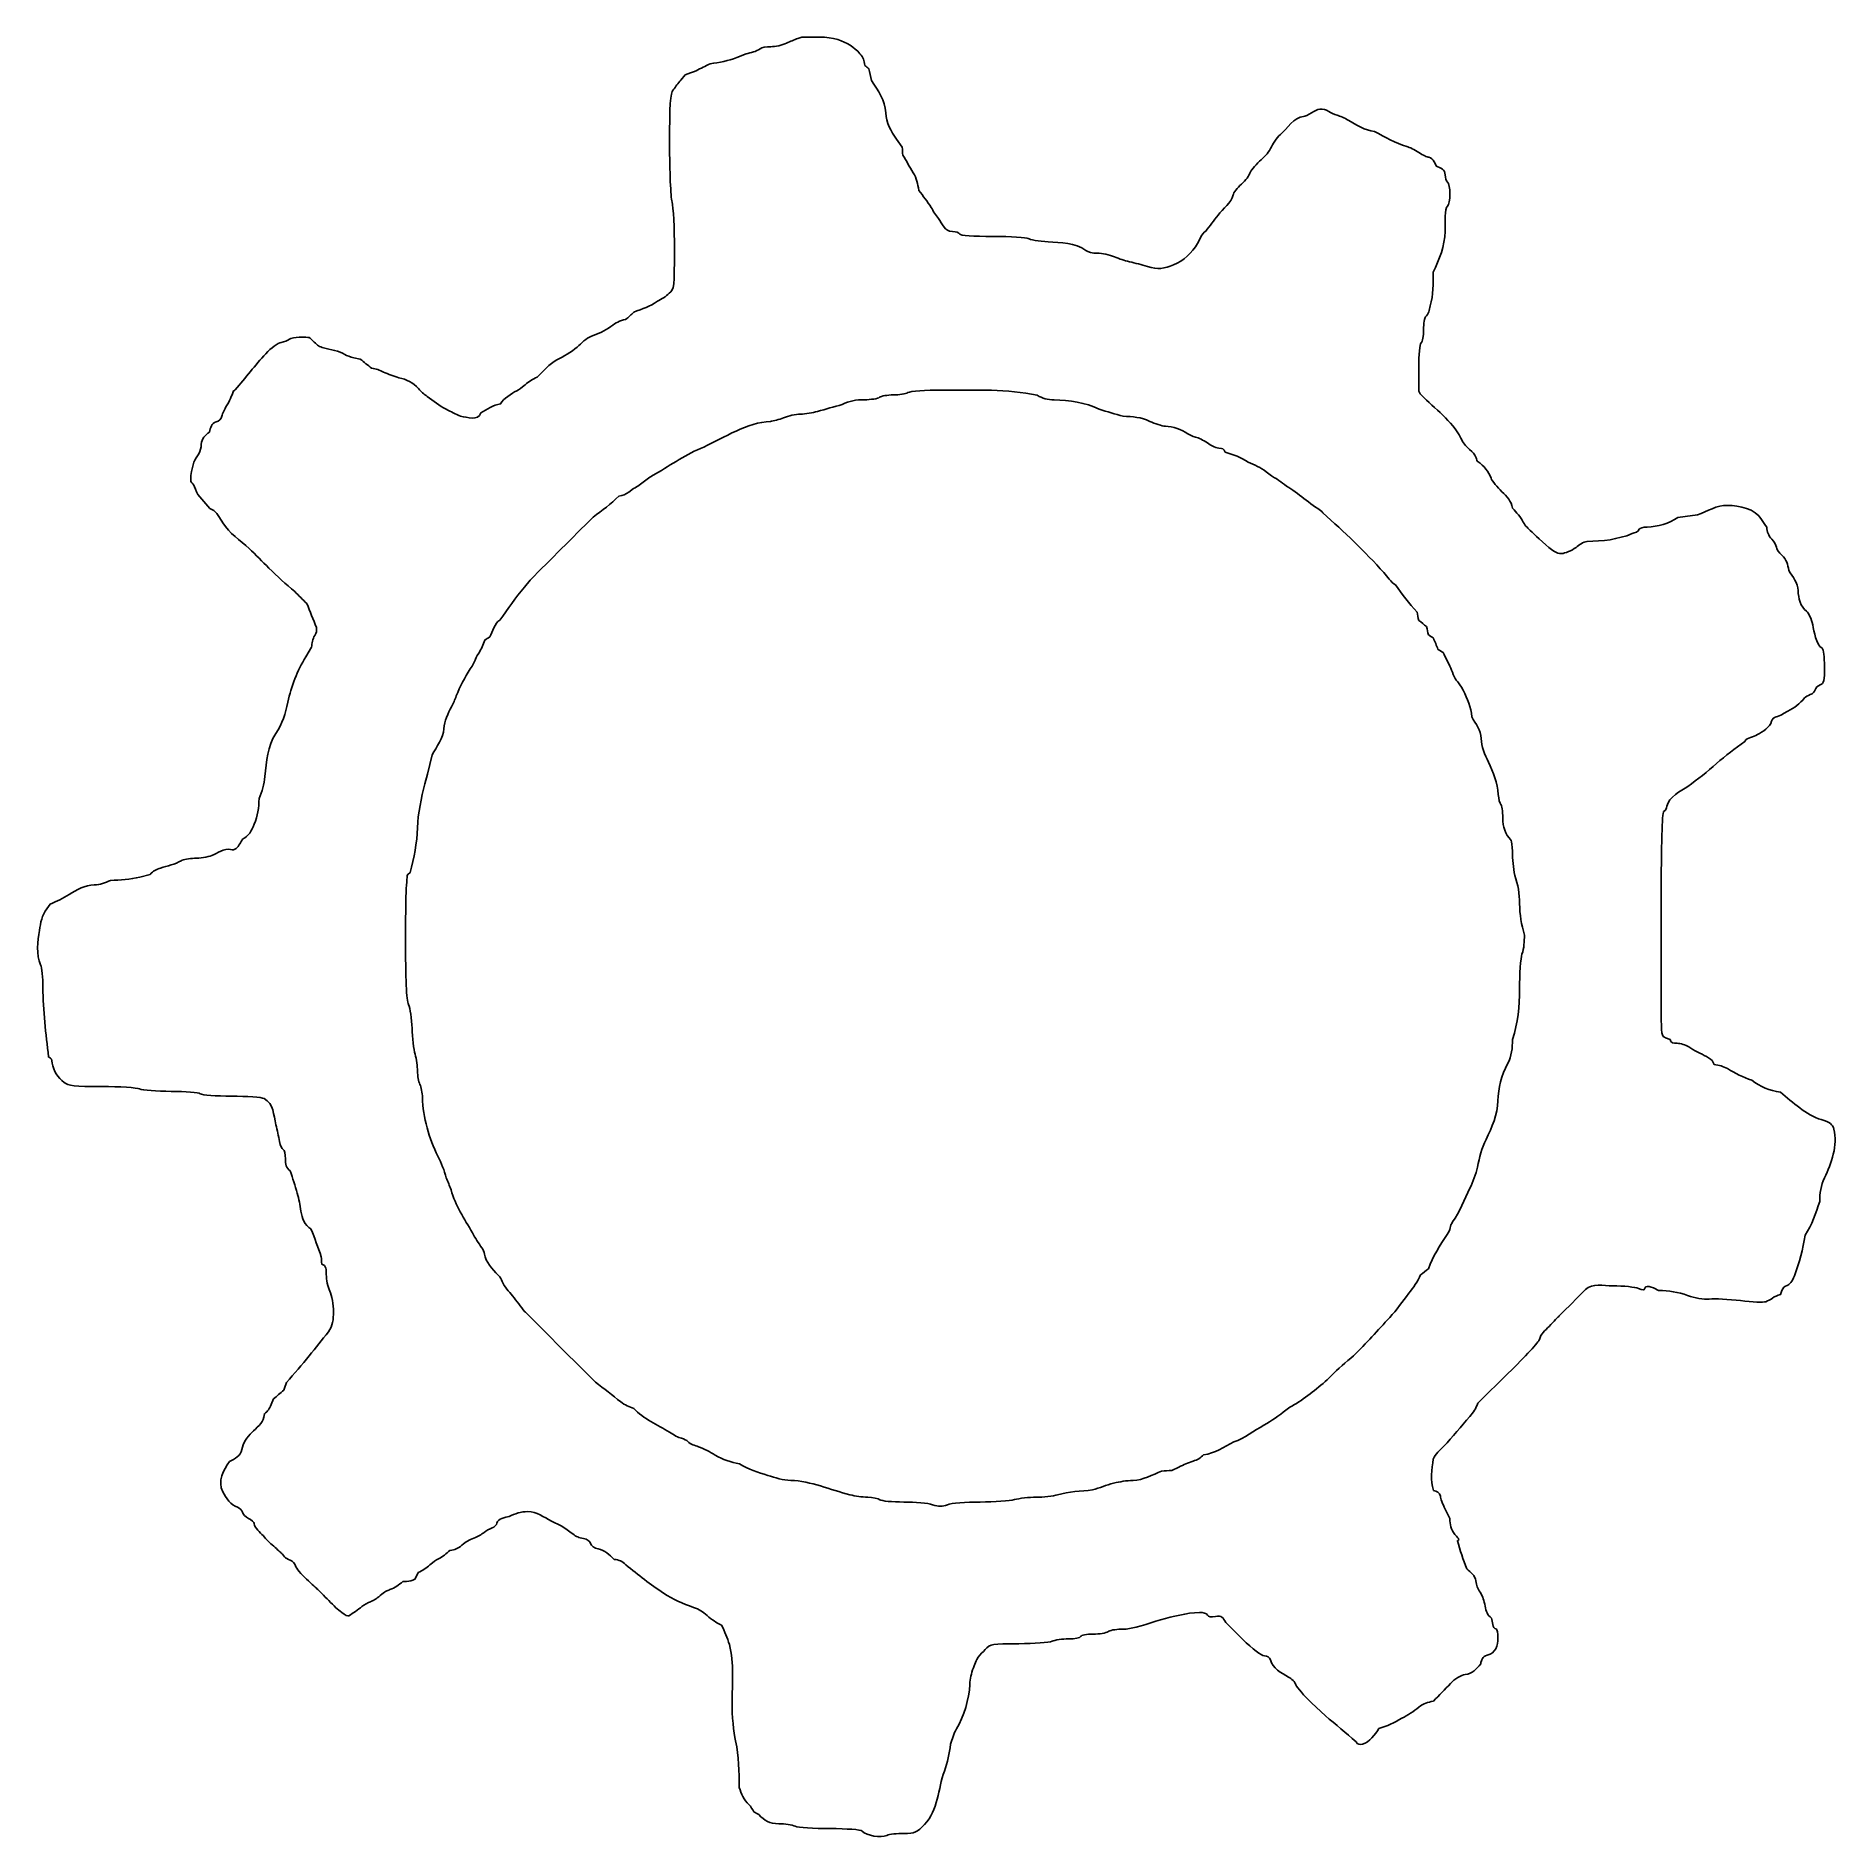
# Model space of a CAD drawing. Header units: centimetres. Extents: x -5.5 to 5.5, y -5.5 to 5.5.
import ezdxf

# ---------------------------------------------------------------- set-up
doc = ezdxf.new("R2010")
doc.units = ezdxf.units.CM
doc.header["$MEASUREMENT"] = 0
doc.layers.add('Layer 1', color=7, linetype='Continuous')

msp = doc.modelspace()

# ---------------------------------------------------------------- linework, layer by layer
at = {"layer": 'Layer 1'}
for points, knots in [([(-0.60047, 5.4704), (-0.66981, 5.4923), (-0.74969, 5.48518), (-0.82169, 5.48581), (-0.82169, 5.48581), (-0.82169, 5.48581), (-0.84444, 5.47773), (-0.84444, 5.47773), (-0.84444, 5.47773), (-0.86825, 5.46927), (-0.89098, 5.45886), (-0.914, 5.44846), (-0.914, 5.44846), (-0.93977, 5.43678), (-0.98316, 5.42722), (-1.01041, 5.42722), (-1.01041, 5.42722), (-1.03772, 5.42722), (-1.06709, 5.42171), (-1.07569, 5.41494), (-1.07569, 5.41494), (-1.09886, 5.39674), (-1.1322, 5.39113), (-1.16011, 5.3833), (-1.16011, 5.3833), (-1.16011, 5.3833), (-1.21716, 5.36132), (-1.21716, 5.36132), (-1.21716, 5.36132), (-1.26978, 5.34103), (-1.32439, 5.33165), (-1.37977, 5.32318), (-1.37977, 5.32318), (-1.40856, 5.30904), (-1.43734, 5.29489), (-1.46613, 5.28078), (-1.46613, 5.28078), (-1.48801, 5.27263), (-1.50989, 5.26452), (-1.53175, 5.2564), (-1.53175, 5.2564), (-1.53175, 5.2564), (-1.55829, 5.22388), (-1.55829, 5.22388), (-1.55829, 5.22388), (-1.5745, 5.20401), (-1.59046, 5.18405), (-1.60604, 5.16373), (-1.60604, 5.16373), (-1.62298, 5.14171), (-1.62726, 5.07525), (-1.62726, 4.8342), (-1.62726, 4.8342), (-1.62726, 4.66815), (-1.62065, 4.5088), (-1.6126, 4.48011), (-1.6126, 4.48011), (-1.60453, 4.45143), (-1.59797, 4.3207), (-1.59797, 4.18957), (-1.59797, 4.18957), (-1.59797, 3.96397), (-1.59967, 3.94968), (-1.62951, 3.92315), (-1.62951, 3.92315), (-1.65219, 3.90301), (-1.67513, 3.88808), (-1.70201, 3.87471), (-1.70201, 3.87471), (-1.74527, 3.84356), (-1.79556, 3.82786), (-1.84496, 3.80811), (-1.84496, 3.80811), (-1.86179, 3.79318), (-1.87856, 3.77823), (-1.89539, 3.76331), (-1.89539, 3.76331), (-1.93301, 3.7566), (-1.95389, 3.74362), (-1.98609, 3.7209), (-1.98609, 3.7209), (-2.02398, 3.69416), (-2.06113, 3.67684), (-2.10404, 3.66157), (-2.10404, 3.66157), (-2.13817, 3.64939), (-2.16363, 3.61803), (-2.19114, 3.59563), (-2.19114, 3.59563), (-2.22924, 3.56469), (-2.27173, 3.53859), (-2.31563, 3.51661), (-2.31563, 3.51661), (-2.36093, 3.49396), (-2.39828, 3.44683), (-2.43525, 3.41247), (-2.43525, 3.41247), (-2.46208, 3.39931), (-2.48581, 3.38485), (-2.50859, 3.36513), (-2.50859, 3.36513), (-2.5306, 3.34604), (-2.54468, 3.33602), (-2.55987, 3.32851), (-2.55987, 3.32851), (-2.5932, 3.312), (-2.63937, 3.2818), (-2.65818, 3.24821), (-2.65818, 3.24821), (-2.70412, 3.24261), (-2.741, 3.21707), (-2.77981, 3.19332), (-2.77981, 3.19332), (-2.7955, 3.14355), (-2.86173, 3.16782), (-2.90303, 3.17318), (-2.90303, 3.17318), (-2.93232, 3.18733), (-2.96164, 3.20147), (-2.99092, 3.21562), (-2.99092, 3.21562), (-3.03163, 3.23809), (-3.0675, 3.26734), (-3.1055, 3.29407), (-3.1055, 3.29407), (-3.12589, 3.3084), (-3.14254, 3.32381), (-3.15887, 3.34219), (-3.15887, 3.34219), (-3.19154, 3.37892), (-3.23236, 3.3973), (-3.27832, 3.40855), (-3.27832, 3.40855), (-3.30552, 3.41519), (-3.34754, 3.43057), (-3.37174, 3.44263), (-3.37174, 3.44263), (-3.39545, 3.45448), (-3.41848, 3.46475), (-3.44494, 3.46613), (-3.44494, 3.46613), (-3.46794, 3.48454), (-3.49094, 3.50299), (-3.51395, 3.5214), (-3.51395, 3.5214), (-3.51395, 3.5214), (-3.55268, 3.52963), (-3.55268, 3.52963), (-3.55268, 3.52963), (-3.57399, 3.53414), (-3.59886, 3.54324), (-3.60796, 3.54984), (-3.60796, 3.54984), (-3.6425, 3.57496), (-3.697, 3.57855), (-3.73789, 3.58984), (-3.73789, 3.58984), (-3.76406, 3.59711), (-3.7756, 3.60635), (-3.79493, 3.62572), (-3.79493, 3.62572), (-3.8222, 3.65296), (-3.82291, 3.65348), (-3.83324, 3.65423), (-3.83324, 3.65423), (-3.8512, 3.65553), (-3.86926, 3.655), (-3.88725, 3.655), (-3.88725, 3.655), (-3.91117, 3.655), (-3.93781, 3.64946), (-3.94638, 3.64269), (-3.94638, 3.64269), (-3.95499, 3.63595), (-3.97799, 3.62749), (-3.99746, 3.62392), (-3.99746, 3.62392), (-4.01693, 3.62032), (-4.05878, 3.58928), (-4.09042, 3.55489), (-4.09042, 3.55489), (-4.15565, 3.48401), (-4.21509, 3.40827), (-4.27675, 3.33429), (-4.27675, 3.33429), (-4.28035, 3.33225), (-4.28395, 3.3302), (-4.28752, 3.32815), (-4.28752, 3.32815), (-4.29895, 3.29655), (-4.31161, 3.26624), (-4.32953, 3.23756), (-4.32953, 3.23756), (-4.34163, 3.21826), (-4.35469, 3.18965), (-4.35856, 3.17395), (-4.35856, 3.17395), (-4.36248, 3.15826), (-4.37807, 3.14238), (-4.39324, 3.13864), (-4.39324, 3.13864), (-4.42274, 3.13137), (-4.42813, 3.10202), (-4.43431, 3.07705), (-4.43431, 3.07705), (-4.45967, 3.057), (-4.48334, 3.03742), (-4.48408, 3.0017), (-4.48408, 3.0017), (-4.48493, 2.96088), (-4.50941, 2.92677), (-4.53051, 2.89381), (-4.53051, 2.89381), (-4.53051, 2.89381), (-4.54328, 2.83589), (-4.54328, 2.83589), (-4.54328, 2.83589), (-4.55097, 2.80115), (-4.55065, 2.77366), (-4.5425, 2.76728), (-4.5425, 2.76728), (-4.53188, 2.75892), (-4.52698, 2.75061), (-4.52, 2.72902), (-4.52, 2.72902), (-4.50529, 2.68351), (-4.46165, 2.64764), (-4.43177, 2.61128), (-4.43177, 2.61128), (-4.43177, 2.61128), (-4.41882, 2.60483), (-4.41882, 2.60483), (-4.41882, 2.60483), (-4.38978, 2.59028), (-4.37042, 2.54974), (-4.35299, 2.52283), (-4.35299, 2.52283), (-4.31284, 2.46081), (-4.2467, 2.41615), (-4.19195, 2.36765), (-4.19195, 2.36765), (-4.15184, 2.32757), (-4.11176, 2.28749), (-4.07169, 2.24738), (-4.07169, 2.24738), (-4.0211, 2.19679), (-3.96808, 2.15041), (-3.91364, 2.10402), (-3.91364, 2.10402), (-3.88923, 2.07958), (-3.86482, 2.05518), (-3.8404, 2.03079), (-3.8404, 2.03079), (-3.8209, 1.98195), (-3.80135, 1.93313), (-3.78184, 1.88431), (-3.78184, 1.88431), (-3.77997, 1.86659), (-3.7804, 1.85145), (-3.79158, 1.83616), (-3.79158, 1.83616), (-3.80661, 1.81547), (-3.80812, 1.78856), (-3.81113, 1.76409), (-3.81113, 1.76409), (-3.81113, 1.76409), (-3.84622, 1.70699), (-3.84622, 1.70699), (-3.84622, 1.70699), (-3.89918, 1.62082), (-3.93477, 1.52702), (-3.95605, 1.42873), (-3.95605, 1.42873), (-3.97107, 1.3593), (-3.98952, 1.29908), (-4.02928, 1.23833), (-4.02928, 1.23833), (-4.08185, 1.15801), (-4.08551, 1.06998), (-4.09617, 0.97669), (-4.09617, 0.97669), (-4.1016, 0.92888), (-4.11268, 0.88509), (-4.1318, 0.84133), (-4.1318, 0.84133), (-4.13275, 0.7865), (-4.1403, 0.73626), (-4.16122, 0.68464), (-4.16122, 0.68464), (-4.17731, 0.6449), (-4.19477, 0.61299), (-4.2328, 0.59389), (-4.2328, 0.59389), (-4.2382, 0.5841), (-4.24359, 0.57434), (-4.24899, 0.5646), (-4.24899, 0.5646), (-4.26296, 0.54396), (-4.27697, 0.52346), (-4.30604, 0.53063), (-4.30604, 0.53063), (-4.34523, 0.54028), (-4.38449, 0.50658), (-4.41988, 0.49443), (-4.41988, 0.49443), (-4.44588, 0.48554), (-4.4935, 0.47789), (-4.52575, 0.47747), (-4.52575, 0.47747), (-4.55795, 0.47705), (-4.59422, 0.47043), (-4.60629, 0.46281), (-4.60629, 0.46281), (-4.64294, 0.43969), (-4.69152, 0.4322), (-4.73233, 0.41813), (-4.73233, 0.41813), (-4.75787, 0.40931), (-4.77879, 0.399), (-4.79675, 0.37926), (-4.79675, 0.37926), (-4.79675, 0.37926), (-4.85898, 0.3628), (-4.85898, 0.3628), (-4.85898, 0.3628), (-4.91793, 0.3473), (-4.97779, 0.34457), (-5.0383, 0.34259), (-5.0383, 0.34259), (-5.07001, 0.32872), (-5.10127, 0.31557), (-5.13662, 0.31483), (-5.13662, 0.31483), (-5.19253, 0.31367), (-5.24467, 0.28594), (-5.29043, 0.25623), (-5.29043, 0.25623), (-5.32701, 0.23249), (-5.36589, 0.21482), (-5.40607, 0.19842), (-5.40607, 0.19842), (-5.40607, 0.19842), (-5.42727, 0.16987), (-5.42727, 0.16987), (-5.42727, 0.16987), (-5.45662, 0.13039), (-5.46438, 0.08446), (-5.47197, 0.03731), (-5.47197, 0.03731), (-5.48216, -0.02608), (-5.49215, -0.11218), (-5.46466, -0.17171), (-5.46466, -0.17171), (-5.45659, -0.18915), (-5.44999, -0.25177), (-5.44999, -0.31085), (-5.44999, -0.31085), (-5.44999, -0.45302), (-5.43217, -0.59272), (-5.41616, -0.73395), (-5.41616, -0.73395), (-5.3964, -0.74379), (-5.39626, -0.74808), (-5.39337, -0.77134), (-5.39337, -0.77134), (-5.38737, -0.81925), (-5.35693, -0.86047), (-5.32144, -0.89005), (-5.32144, -0.89005), (-5.29685, -0.91053), (-5.25787, -0.91471), (-5.09185, -0.91471), (-5.09185, -0.91471), (-4.98189, -0.91471), (-4.87764, -0.9213), (-4.86018, -0.92937), (-4.86018, -0.92937), (-4.84275, -0.93741), (-4.7565, -0.94403), (-4.66855, -0.94403), (-4.66855, -0.94403), (-4.5806, -0.94403), (-4.50024, -0.95062), (-4.48997, -0.95866), (-4.48997, -0.95866), (-4.47974, -0.9667), (-4.39406, -0.97329), (-4.29958, -0.97329), (-4.29958, -0.97329), (-4.20511, -0.97329), (-4.11589, -0.97991), (-4.10128, -0.98795), (-4.10128, -0.98795), (-4.04075, -1.02139), (-4.04459, -1.08637), (-4.02928, -1.14755), (-4.02928, -1.14755), (-4.02074, -1.18176), (-4.01288, -1.21573), (-4.00649, -1.25036), (-4.00649, -1.25036), (-4.00201, -1.27476), (-3.9921, -1.29635), (-3.98451, -1.29841), (-3.98451, -1.29841), (-3.97693, -1.3005), (-3.97068, -1.32656), (-3.97068, -1.35638), (-3.97068, -1.35638), (-3.97068, -1.3875), (-3.96779, -1.41245), (-3.94141, -1.42888), (-3.94141, -1.42888), (-3.92659, -1.4741), (-3.91209, -1.51923), (-3.899, -1.56495), (-3.899, -1.56495), (-3.88852, -1.6016), (-3.88147, -1.63687), (-3.87614, -1.67462), (-3.87614, -1.67462), (-3.87025, -1.71677), (-3.85342, -1.76154), (-3.81497, -1.7835), (-3.81497, -1.7835), (-3.79225, -1.83959), (-3.77168, -1.89568), (-3.75253, -1.9531), (-3.75253, -1.9531), (-3.75144, -1.96797), (-3.75038, -1.98284), (-3.74928, -1.99771), (-3.74928, -1.99771), (-3.72092, -2.00543), (-3.7217, -2.03395), (-3.7217, -2.06123), (-3.7217, -2.06123), (-3.7217, -2.09206), (-3.71182, -2.13778), (-3.69975, -2.16283), (-3.69975, -2.16283), (-3.68765, -2.18791), (-3.67778, -2.24477), (-3.67778, -2.28922), (-3.67778, -2.28922), (-3.67778, -2.33449), (-3.68109, -2.37439), (-3.70861, -2.41019), (-3.70861, -2.41019), (-3.74741, -2.45924), (-3.78647, -2.50803), (-3.82576, -2.55666), (-3.82576, -2.55666), (-3.87011, -2.6127), (-3.91678, -2.66636), (-3.96451, -2.71952), (-3.96451, -2.71952), (-3.96991, -2.73515), (-3.97531, -2.75074), (-3.98074, -2.76632), (-3.98074, -2.76632), (-4.0018, -2.78431), (-4.02286, -2.8023), (-4.04392, -2.8203), (-4.04392, -2.8203), (-4.04392, -2.8203), (-4.05772, -2.85443), (-4.05772, -2.85443), (-4.05772, -2.85443), (-4.06759, -2.8789), (-4.07863, -2.89414), (-4.09881, -2.91002), (-4.09881, -2.91002), (-4.09881, -2.91002), (-4.10252, -2.9311), (-4.10252, -2.9311), (-4.10252, -2.9311), (-4.10919, -2.96878), (-4.14905, -2.99712), (-4.17576, -3.02381), (-4.17576, -3.02381), (-4.2037, -3.05175), (-4.22973, -3.08898), (-4.23693, -3.12822), (-4.23693, -3.12822), (-4.24441, -3.16888), (-4.27877, -3.18518), (-4.31175, -3.20169), (-4.31175, -3.20169), (-4.34996, -3.25421), (-4.38541, -3.32213), (-4.35274, -3.38746), (-4.35274, -3.38746), (-4.33429, -3.42439), (-4.3029, -3.4671), (-4.2625, -3.48107), (-4.2625, -3.48107), (-4.24818, -3.48604), (-4.23484, -3.49943), (-4.2328, -3.51091), (-4.2328, -3.51091), (-4.23079, -3.52237), (-4.21424, -3.53917), (-4.19608, -3.54827), (-4.19608, -3.54827), (-4.17787, -3.55737), (-4.16221, -3.57192), (-4.16129, -3.58068), (-4.16129, -3.58068), (-4.15826, -3.60881), (-4.12376, -3.63362), (-4.10686, -3.65384), (-4.10686, -3.65384), (-4.087, -3.67755), (-4.06562, -3.69765), (-4.04248, -3.71824), (-4.04248, -3.71824), (-4.01993, -3.73824), (-3.99788, -3.75827), (-3.99344, -3.76271), (-3.99344, -3.76271), (-3.98899, -3.76716), (-3.98106, -3.77608), (-3.9758, -3.78253), (-3.9758, -3.78253), (-3.96935, -3.79052), (-3.95816, -3.79711), (-3.94102, -3.80304), (-3.94102, -3.80304), (-3.92715, -3.80783), (-3.9129, -3.82349), (-3.90937, -3.83783), (-3.90937, -3.83783), (-3.90585, -3.85214), (-3.87572, -3.88868), (-3.84238, -3.91906), (-3.84238, -3.91906), (-3.80908, -3.94948), (-3.77817, -3.97795), (-3.77373, -3.9824), (-3.77373, -3.9824), (-3.76565, -3.99049), (-3.75757, -3.99859), (-3.74946, -4.00666), (-3.74946, -4.00666), (-3.72067, -4.03545), (-3.69192, -4.06423), (-3.66313, -4.09302), (-3.66313, -4.09302), (-3.65238, -4.10379), (-3.63904, -4.11263), (-3.62715, -4.12215), (-3.62715, -4.12215), (-3.60824, -4.13736), (-3.58845, -4.14689), (-3.58323, -4.14337), (-3.58323, -4.14337), (-3.55624, -4.12519), (-3.52993, -4.10625), (-3.50417, -4.08638), (-3.50417, -4.08638), (-3.4901, -4.07553), (-3.46702, -4.06236), (-3.45291, -4.05712), (-3.45291, -4.05712), (-3.43302, -4.04971), (-3.41936, -4.04116), (-3.39217, -4.01902), (-3.39217, -4.01902), (-3.36423, -3.99629), (-3.3523, -3.98899), (-3.33357, -3.98317), (-3.33357, -3.98317), (-3.30372, -3.97385), (-3.279, -3.95213), (-3.25455, -3.93342), (-3.25455, -3.93342), (-3.25455, -3.93342), (-3.23257, -3.93268), (-3.23257, -3.93268), (-3.23257, -3.93268), (-3.2126, -3.93197), (-3.19905, -3.92699), (-3.18082, -3.91932), (-3.18082, -3.91932), (-3.17411, -3.90591), (-3.16741, -3.89249), (-3.16071, -3.8791), (-3.16071, -3.8791), (-3.13464, -3.86611), (-3.11157, -3.85164), (-3.08934, -3.83243), (-3.08934, -3.83243), (-3.06733, -3.81338), (-3.05329, -3.80333), (-3.03808, -3.79581), (-3.03808, -3.79581), (-3.01191, -3.78285), (-2.98968, -3.7629), (-2.96727, -3.74448), (-2.96727, -3.74448), (-2.93436, -3.74057), (-2.92097, -3.73321), (-2.89419, -3.71146), (-2.89419, -3.71146), (-2.87001, -3.69181), (-2.84998, -3.67942), (-2.82096, -3.66828), (-2.82096, -3.66828), (-2.79696, -3.65908), (-2.77418, -3.64654), (-2.75949, -3.63458), (-2.75949, -3.63458), (-2.74539, -3.62304), (-2.72592, -3.61201), (-2.71007, -3.6065), (-2.71007, -3.6065), (-2.6957, -3.60153), (-2.68231, -3.5882), (-2.68033, -3.57684), (-2.68033, -3.57684), (-2.67538, -3.54896), (-2.62924, -3.54277), (-2.60701, -3.53644), (-2.60701, -3.53644), (-2.57026, -3.51948), (-2.53502, -3.50715), (-2.49353, -3.50715), (-2.49353, -3.50715), (-2.43615, -3.50715), (-2.39701, -3.54076), (-2.34725, -3.56481), (-2.34725, -3.56481), (-2.34725, -3.56481), (-2.28787, -3.59351), (-2.28787, -3.59351), (-2.28787, -3.59351), (-2.26406, -3.60939), (-2.24083, -3.62526), (-2.21839, -3.64315), (-2.21839, -3.64315), (-2.19625, -3.6608), (-2.18104, -3.66567), (-2.15299, -3.67082), (-2.15299, -3.67082), (-2.13108, -3.67485), (-2.11124, -3.68908), (-2.10886, -3.70252), (-2.10886, -3.70252), (-2.10648, -3.71602), (-2.08594, -3.73051), (-2.06287, -3.73496), (-2.06287, -3.73496), (-2.02173, -3.74292), (-1.9939, -3.77033), (-1.96564, -3.79857), (-1.96564, -3.79857), (-1.93272, -3.80248), (-1.92002, -3.80936), (-1.8937, -3.83164), (-1.8937, -3.83164), (-1.82073, -3.8936), (-1.74357, -3.95202), (-1.66388, -4.00515), (-1.66388, -4.00515), (-1.60631, -4.04352), (-1.54805, -4.06878), (-1.48232, -4.09146), (-1.48232, -4.09146), (-1.44682, -4.10371), (-1.42599, -4.11601), (-1.39739, -4.14168), (-1.39739, -4.14168), (-1.37011, -4.16612), (-1.34323, -4.1838), (-1.31082, -4.19999), (-1.31082, -4.19999), (-1.29116, -4.23939), (-1.27476, -4.27601), (-1.26261, -4.31852), (-1.26261, -4.31852), (-1.23129, -4.42819), (-1.24642, -4.56027), (-1.24642, -4.67309), (-1.24642, -4.67309), (-1.24642, -4.74961), (-1.2369, -4.85439), (-1.22523, -4.9059), (-1.22523, -4.9059), (-1.20406, -4.99951), (-1.20329, -5.09463), (-1.2025, -5.18998), (-1.2025, -5.18998), (-1.1902, -5.22943), (-1.17361, -5.26436), (-1.14392, -5.29404), (-1.14392, -5.29404), (-1.13085, -5.30706), (-1.12191, -5.32198), (-1.11312, -5.33796), (-1.11312, -5.33796), (-1.10333, -5.34336), (-1.09357, -5.34876), (-1.08381, -5.35413), (-1.08381, -5.35413), (-1.04751, -5.39308), (-1.01867, -5.4112), (-0.96199, -5.4112), (-0.96199, -5.4112), (-0.92426, -5.4112), (-0.87913, -5.41782), (-0.86169, -5.42586), (-0.86169, -5.42586), (-0.84423, -5.4339), (-0.7481, -5.44049), (-0.64809, -5.44049), (-0.64809, -5.44049), (-0.54554, -5.44049), (-0.46034, -5.44687), (-0.45275, -5.45512), (-0.45275, -5.45512), (-0.4242, -5.48632), (-0.34022, -5.49753), (-0.30226, -5.48177), (-0.30226, -5.48177), (-0.28638, -5.47518), (-0.2396, -5.46981), (-0.19835, -5.46981), (-0.19835, -5.46981), (-0.13112, -5.46981), (-0.118, -5.46422), (-0.07239, -5.41644), (-0.07239, -5.41644), (0.01273, -5.32725), (0.00889, -5.19911), (0.04901, -5.08976), (0.04901, -5.08976), (0.06848, -5.03671), (0.07787, -4.98189), (0.08639, -4.92635), (0.08639, -4.92635), (0.09544, -4.89362), (0.10576, -4.8623), (0.12301, -4.83266), (0.12301, -4.83266), (0.16741, -4.75646), (0.20059, -4.64973), (0.20355, -4.56173), (0.20355, -4.56173), (0.20482, -4.52389), (0.21262, -4.49569), (0.22561, -4.45997), (0.22561, -4.45997), (0.23694, -4.42904), (0.25009, -4.39941), (0.25493, -4.39409), (0.25493, -4.39409), (0.26885, -4.37874), (0.28311, -4.36366), (0.29729, -4.34858), (0.29729, -4.34858), (0.32923, -4.3145), (0.33933, -4.31273), (0.50232, -4.31273), (0.50232, -4.31273), (0.59661, -4.31273), (0.68805, -4.30614), (0.70549, -4.2981), (0.70549, -4.2981), (0.72295, -4.29), (0.76843, -4.28341), (0.80659, -4.28341), (0.80659, -4.28341), (0.84477, -4.28341), (0.87776, -4.27683), (0.87998, -4.26878), (0.87998, -4.26878), (0.88215, -4.26074), (0.91631, -4.25413), (0.95586, -4.25413), (0.95586, -4.25413), (0.99539, -4.25413), (1.03614, -4.24754), (1.04641, -4.23949), (1.04641, -4.23949), (1.05664, -4.23142), (1.09234, -4.22481), (1.12573, -4.22481), (1.12573, -4.22481), (1.20936, -4.22481), (1.28855, -4.1892), (1.36798, -4.167), (1.36798, -4.167), (1.4446, -4.14562), (1.52506, -4.12564), (1.60465, -4.12194), (1.60465, -4.12194), (1.6269, -4.12093), (1.64913, -4.12808), (1.65405, -4.13789), (1.65405, -4.13789), (1.65966, -4.14911), (1.67746, -4.15218), (1.70215, -4.14623), (1.70215, -4.14623), (1.7399, -4.13707), (1.75028, -4.15459), (1.76507, -4.18417), (1.76507, -4.18417), (1.76507, -4.18417), (1.86751, -4.28508), (1.86751, -4.28508), (1.86751, -4.28508), (1.92863, -4.34525), (1.98234, -4.38594), (2.00068, -4.38594), (2.00068, -4.38594), (2.01772, -4.38594), (2.03423, -4.39729), (2.03772, -4.41137), (2.03772, -4.41137), (2.04949, -4.45934), (2.10553, -4.49474), (2.14818, -4.51606), (2.14818, -4.51606), (2.16705, -4.52553), (2.18755, -4.54715), (2.19372, -4.56411), (2.19372, -4.56411), (2.19988, -4.58112), (2.24272, -4.63073), (2.28886, -4.67434), (2.28886, -4.67434), (2.28886, -4.67434), (2.37279, -4.75363), (2.37279, -4.75363), (2.37279, -4.75363), (2.43692, -4.80441), (2.4986, -4.85785), (2.56011, -4.91172), (2.56011, -4.91172), (2.56898, -4.92815), (2.58078, -4.92971), (2.5998, -4.925), (2.5998, -4.925), (2.64089, -4.9149), (2.67685, -4.86518), (2.69907, -4.83036), (2.69907, -4.83036), (2.7499, -4.81594), (2.79369, -4.79477), (2.83843, -4.76676), (2.83843, -4.76676), (2.87708, -4.74927), (2.9095, -4.72527), (2.94323, -4.69942), (2.94323, -4.69942), (2.97191, -4.67743), (2.9971, -4.67129), (3.03189, -4.66269), (3.03189, -4.66269), (3.06705, -4.62751), (3.10179, -4.5921), (3.13595, -4.55591), (3.13595, -4.55591), (3.1623, -4.52797), (3.2004, -4.505), (3.22652, -4.50125), (3.22652, -4.50125), (3.26938, -4.49511), (3.2946, -4.46725), (3.32045, -4.43624), (3.32045, -4.43624), (3.32494, -4.41073), (3.33121, -4.39052), (3.36021, -4.3834), (3.36021, -4.3834), (3.41099, -4.37091), (3.4258, -4.3253), (3.4258, -4.2777), (3.4258, -4.2777), (3.4258, -4.24934), (3.42041, -4.2247), (3.41379, -4.22288), (3.41379, -4.22288), (3.39194, -4.21692), (3.39157, -4.17822), (3.38643, -4.15726), (3.38643, -4.15726), (3.36214, -4.13821), (3.35325, -4.11437), (3.34749, -4.08352), (3.34749, -4.08352), (3.34116, -4.05013), (3.33428, -4.02698), (3.31661, -3.99809), (3.31661, -3.99809), (3.30208, -3.9743), (3.29452, -3.95769), (3.2906, -3.93022), (3.2906, -3.93022), (3.28573, -3.8963), (3.2602, -3.8768), (3.23541, -3.85714), (3.23541, -3.85714), (3.21289, -3.80026), (3.19514, -3.74332), (3.17836, -3.68448), (3.17836, -3.68448), (3.20101, -3.67847), (3.17254, -3.65963), (3.16207, -3.64659), (3.16207, -3.64659), (3.13831, -3.6169), (3.13302, -3.58576), (3.13132, -3.54957), (3.13132, -3.54957), (3.13132, -3.54957), (3.10357, -3.49252), (3.10357, -3.49252), (3.10357, -3.49252), (3.08833, -3.46112), (3.0751, -3.42561), (3.07425, -3.41357), (3.07425, -3.41357), (3.07256, -3.39026), (3.05084, -3.38412), (3.03255, -3.3778), (3.03255, -3.3778), (3.01083, -3.31599), (3.02385, -3.25035), (3.03033, -3.18645), (3.03033, -3.18645), (3.0447, -3.15536), (3.07073, -3.13385), (3.09425, -3.10911), (3.09425, -3.10911), (3.14995, -3.05064), (3.20038, -2.98825), (3.25356, -2.92758), (3.25356, -2.92758), (3.27663, -2.90126), (3.29129, -2.87869), (3.30245, -2.8463), (3.30245, -2.8463), (3.30245, -2.8463), (3.48862, -2.66332), (3.48862, -2.66332), (3.48862, -2.66332), (3.59104, -2.5627), (3.67695, -2.46983), (3.67951, -2.45692), (3.67951, -2.45692), (3.68647, -2.42244), (3.71327, -2.40307), (3.73732, -2.37789), (3.73732, -2.37789), (3.76653, -2.3473), (3.79442, -2.31833), (3.79929, -2.31346), (3.79929, -2.31346), (3.85273, -2.26001), (3.90618, -2.20657), (3.95965, -2.15312), (3.95965, -2.15312), (4.00138, -2.11137), (4.07004, -2.13037), (4.12473, -2.13037), (4.12473, -2.13037), (4.19227, -2.13037), (4.26321, -2.13756), (4.28237, -2.14632), (4.28237, -2.14632), (4.30877, -2.15839), (4.3184, -2.15786), (4.32216, -2.14402), (4.32216, -2.14402), (4.32975, -2.11619), (4.38849, -2.15108), (4.40561, -2.15815), (4.40561, -2.15815), (4.46702, -2.15995), (4.52472, -2.16646), (4.58288, -2.18897), (4.58288, -2.18897), (4.62683, -2.20599), (4.67784, -2.21448), (4.71469, -2.21096), (4.71469, -2.21096), (4.74777, -2.20773), (4.83373, -2.21207), (4.90578, -2.22051), (4.90578, -2.22051), (4.9778, -2.22898), (5.04698, -2.23191), (5.05955, -2.22707), (5.05955, -2.22707), (5.07209, -2.22223), (5.09046, -2.21239), (5.10025, -2.20519), (5.10025, -2.20519), (5.11511, -2.19434), (5.13112, -2.18858), (5.14856, -2.18381), (5.14856, -2.18381), (5.14856, -2.18381), (5.15745, -2.15818), (5.15745, -2.15818), (5.15745, -2.15818), (5.16232, -2.14407), (5.17676, -2.13069), (5.18952, -2.12844), (5.18952, -2.12844), (5.20227, -2.12619), (5.22227, -2.09968), (5.23391, -2.06957), (5.23391, -2.06957), (5.26529, -1.98831), (5.28535, -1.90682), (5.30056, -1.82128), (5.30056, -1.82128), (5.34088, -1.75686), (5.36499, -1.6882), (5.38843, -1.61623), (5.38843, -1.61623), (5.38933, -1.56509), (5.39483, -1.51839), (5.41772, -1.47129), (5.41772, -1.47129), (5.46003, -1.38443), (5.49977, -1.27158), (5.47495, -1.17467), (5.47495, -1.17467), (5.46728, -1.14479), (5.45034, -1.13194), (5.39832, -1.11664), (5.39832, -1.11664), (5.30159, -1.0882), (5.22672, -1.0098), (5.14829, -0.94914), (5.14829, -0.94914), (5.08374, -0.94122), (5.02571, -0.91432), (4.97356, -0.87645), (4.97356, -0.87645), (4.9216, -0.85682), (4.87321, -0.83396), (4.82529, -0.80563), (4.82529, -0.80563), (4.79941, -0.79031), (4.77425, -0.78332), (4.74486, -0.78118), (4.74486, -0.78118), (4.73438, -0.74276), (4.69104, -0.73059), (4.65765, -0.7112), (4.65765, -0.7112), (4.65765, -0.7112), (4.64146, -0.7031), (4.64146, -0.7031), (4.64146, -0.7031), (4.62365, -0.69421), (4.60706, -0.68363), (4.59021, -0.67304), (4.59021, -0.67304), (4.57092, -0.66098), (4.53859, -0.65108), (4.51843, -0.65108), (4.51843, -0.65108), (4.49655, -0.65108), (4.48091, -0.64833), (4.47519, -0.62732), (4.47519, -0.62732), (4.47519, -0.62732), (4.4485, -0.61809), (4.4485, -0.61809), (4.4485, -0.61809), (4.42513, -0.61002), (4.42175, -0.59121), (4.42175, -0.46886), (4.42175, -0.46886), (4.42175, -0.23701), (4.42175, -0.00518), (4.42175, 0.22667), (4.42175, 0.22667), (4.42175, 0.56164), (4.42709, 0.75624), (4.43641, 0.76206), (4.43641, 0.76206), (4.45186, 0.77164), (4.4526, 0.7783), (4.45633, 0.79627), (4.45633, 0.79627), (4.46784, 0.85075), (4.54076, 0.88895), (4.58441, 0.9161), (4.58441, 0.9161), (4.64548, 0.95893), (4.70252, 1.00595), (4.75867, 1.05524), (4.75867, 1.05524), (4.81423, 1.10406), (4.87196, 1.14774), (4.93229, 1.19021), (4.93229, 1.19021), (4.94023, 1.20605), (4.94941, 1.20735), (4.96676, 1.21365), (4.96676, 1.21365), (4.9815, 1.21897), (4.99544, 1.22418), (5.00918, 1.23177), (5.00918, 1.23177), (5.03849, 1.24796), (5.08879, 1.27834), (5.09493, 1.31318), (5.09493, 1.31318), (5.09707, 1.32541), (5.10924, 1.33726), (5.12191, 1.33948), (5.12191, 1.33948), (5.14911, 1.34427), (5.16999, 1.36266), (5.19409, 1.37473), (5.19409, 1.37473), (5.23312, 1.39425), (5.26778, 1.42132), (5.29561, 1.45519), (5.29561, 1.45519), (5.30215, 1.46312), (5.31379, 1.46992), (5.33115, 1.47593), (5.33115, 1.47593), (5.34536, 1.48088), (5.35864, 1.49405), (5.3606, 1.50527), (5.3606, 1.50527), (5.36258, 1.51649), (5.37623, 1.52983), (5.39097, 1.53496), (5.39097, 1.53496), (5.41346, 1.54274), (5.41772, 1.56057), (5.41772, 1.64653), (5.41772, 1.64653), (5.41772, 1.70281), (5.41113, 1.75297), (5.40309, 1.758), (5.40309, 1.758), (5.3643, 1.78218), (5.35514, 1.86108), (5.34562, 1.90199), (5.34562, 1.90199), (5.33736, 1.93755), (5.32054, 1.97448), (5.30826, 1.98406), (5.30826, 1.98406), (5.27159, 2.01264), (5.25847, 2.06354), (5.25661, 2.10979), (5.25661, 2.10979), (5.25476, 2.15591), (5.22383, 2.19568), (5.19957, 2.23274), (5.19957, 2.23274), (5.19391, 2.26862), (5.18639, 2.30029), (5.15705, 2.32543), (5.15705, 2.32543), (5.1393, 2.34059), (5.12445, 2.36289), (5.12403, 2.37496), (5.12403, 2.37496), (5.12361, 2.38705), (5.11078, 2.40941), (5.09548, 2.4247), (5.09548, 2.4247), (5.07408, 2.44613), (5.0672, 2.46767), (5.06622, 2.4964), (5.06622, 2.4964), (5.05384, 2.51138), (5.04384, 2.52685), (5.03373, 2.54358), (5.03373, 2.54358), (4.99267, 2.61142), (4.90038, 2.6275), (4.8255, 2.6298), (4.8255, 2.6298), (4.76168, 2.63174), (4.70247, 2.59313), (4.64299, 2.57268), (4.64299, 2.57268), (4.60291, 2.56728), (4.56282, 2.56191), (4.52277, 2.55651), (4.52277, 2.55651), (4.47064, 2.51849), (4.39899, 2.50016), (4.33507, 2.49786), (4.33507, 2.49786), (4.31073, 2.49698), (4.28943, 2.49122), (4.28776, 2.48505), (4.28776, 2.48505), (4.28274, 2.46656), (4.2612, 2.46431), (4.24416, 2.45735), (4.24416, 2.45735), (4.15576, 2.42142), (4.0643, 2.41128), (3.96926, 2.41004), (3.96926, 2.41004), (3.94412, 2.40787), (3.92166, 2.38745), (3.90179, 2.37342), (3.90179, 2.37342), (3.87446, 2.35413), (3.83485, 2.33723), (3.81379, 2.3359), (3.81379, 2.3359), (3.78601, 2.33411), (3.75383, 2.35379), (3.69663, 2.40758), (3.69663, 2.40758), (3.64403, 2.457), (3.61286, 2.48664), (3.6031, 2.4964), (3.6031, 2.4964), (3.59334, 2.50614), (3.58574, 2.5164), (3.58035, 2.5272), (3.58035, 2.5272), (3.56455, 2.5589), (3.53746, 2.58623), (3.51523, 2.61356), (3.51523, 2.61356), (3.50592, 2.65531), (3.482, 2.68383), (3.4503, 2.7132), (3.4503, 2.7132), (3.42072, 2.74064), (3.39059, 2.77786), (3.38339, 2.79591), (3.38339, 2.79591), (3.36918, 2.83142), (3.33934, 2.87513), (3.30497, 2.89484), (3.30497, 2.89484), (3.29618, 2.89989), (3.2951, 2.91132), (3.29187, 2.92066), (3.29187, 2.92066), (3.2837, 2.94429), (3.27155, 2.95408), (3.25237, 2.97048), (3.25237, 2.97048), (3.22684, 2.99223), (3.21403, 3.01062), (3.19879, 3.0406), (3.19879, 3.0406), (3.14587, 3.14464), (3.03925, 3.22133), (2.95865, 3.30194), (2.95865, 3.30194), (2.9476, 3.31298), (2.94355, 3.32276), (2.94246, 3.33764), (2.94246, 3.33764), (2.94246, 3.33764), (2.94246, 3.47332), (2.94246, 3.47332), (2.94246, 3.47332), (2.94246, 3.54793), (2.94905, 3.61415), (2.95712, 3.62046), (2.95712, 3.62046), (2.96516, 3.62681), (2.97178, 3.66305), (2.97178, 3.70104), (2.97178, 3.70104), (2.97178, 3.739), (2.97723, 3.77442), (2.98398, 3.77968), (2.98398, 3.77968), (3.00385, 3.7953), (3.00559, 3.82201), (3.01247, 3.84586), (3.01247, 3.84586), (3.03202, 3.91355), (3.03033, 3.98245), (3.03033, 4.05198), (3.03033, 4.05198), (3.06936, 4.13002), (3.10134, 4.21162), (3.10283, 4.29946), (3.10283, 4.29946), (3.10336, 4.3311), (3.10357, 4.36271), (3.10357, 4.39436), (3.10357, 4.39436), (3.10357, 4.42159), (3.11016, 4.449), (3.1182, 4.45532), (3.1182, 4.45532), (3.12629, 4.46167), (3.13288, 4.49461), (3.13288, 4.52855), (3.13288, 4.52855), (3.13288, 4.56252), (3.12629, 4.59547), (3.1182, 4.60179), (3.1182, 4.60179), (3.11016, 4.60814), (3.10357, 4.62761), (3.10357, 4.64507), (3.10357, 4.64507), (3.10357, 4.67799), (3.07555, 4.68847), (3.05031, 4.69894), (3.05031, 4.69894), (3.05031, 4.69894), (3.0375, 4.72456), (3.0375, 4.72456), (3.0375, 4.72456), (3.03044, 4.73867), (3.01573, 4.75126), (3.0048, 4.7526), (3.0048, 4.7526), (2.99212, 4.75415), (2.96945, 4.76512), (2.94246, 4.7828), (2.94246, 4.7828), (2.91611, 4.80005), (2.88838, 4.8136), (2.86923, 4.81864), (2.86923, 4.81864), (2.8007, 4.83663), (2.73625, 4.87762), (2.67304, 4.90948), (2.67304, 4.90948), (2.61142, 4.91703), (2.56358, 4.94874), (2.51114, 4.97975), (2.51114, 4.97975), (2.49143, 4.9914), (2.46145, 5.00459), (2.44446, 5.00904), (2.44446, 5.00904), (2.42753, 5.01348), (2.40472, 5.02371), (2.39377, 5.03179), (2.39377, 5.03179), (2.35821, 5.058), (2.32344, 5.04738), (2.28878, 5.02445), (2.28878, 5.02445), (2.27055, 5.01238), (2.24833, 5.00216), (2.23944, 5.0017), (2.23944, 5.0017), (2.18356, 4.99909), (2.13734, 4.92638), (2.09818, 4.89159), (2.09818, 4.89159), (2.07304, 4.86923), (2.0533, 4.83533), (2.03846, 4.80562), (2.03846, 4.80562), (2.02229, 4.77327), (1.99764, 4.7533), (1.97112, 4.72868), (1.97112, 4.72868), (1.94149, 4.7012), (1.91509, 4.66818), (1.91249, 4.65527), (1.91249, 4.65527), (1.90987, 4.64236), (1.8868, 4.61269), (1.86122, 4.58937), (1.86122, 4.58937), (1.8356, 4.56602), (1.81251, 4.53621), (1.80983, 4.52312), (1.80983, 4.52312), (1.79999, 4.47465), (1.74731, 4.43958), (1.71797, 4.40046), (1.71797, 4.40046), (1.69313, 4.36737), (1.66812, 4.33445), (1.64309, 4.30154), (1.64309, 4.30154), (1.61798, 4.28898), (1.60753, 4.25049), (1.59325, 4.22675), (1.59325, 4.22675), (1.5602, 4.17189), (1.50604, 4.1218), (1.44746, 4.09714), (1.44746, 4.09714), (1.38864, 4.07241), (1.35308, 4.06687), (1.28739, 4.08631), (1.28739, 4.08631), (1.25088, 4.0971), (1.21479, 4.10772), (1.17759, 4.11559), (1.17759, 4.11559), (1.14531, 4.12243), (1.11689, 4.13302), (1.08636, 4.14565), (1.08636, 4.14565), (1.05717, 4.15775), (1.01047, 4.16762), (0.98259, 4.16762), (0.98259, 4.16762), (0.9547, 4.16762), (0.92245, 4.17507), (0.91089, 4.18413), (0.91089, 4.18413), (0.8494, 4.23246), (0.75589, 4.23278), (0.68287, 4.23744), (0.68287, 4.23744), (0.6241, 4.24121), (0.56862, 4.2501), (0.55957, 4.25723), (0.55957, 4.25723), (0.55052, 4.26432), (0.45382, 4.27018), (0.3447, 4.27018), (0.3447, 4.27018), (0.22487, 4.27018), (0.14471, 4.27596), (0.14232, 4.28482), (0.14232, 4.28482), (0.14013, 4.29286), (0.12005, 4.29946), (0.09772, 4.29946), (0.09772, 4.29946), (0.04824, 4.29946), (0.03919, 4.34705), (0.01239, 4.38), (0.01239, 4.38), (-0.00486, 4.40123), (-0.01955, 4.42265), (-0.03079, 4.44745), (-0.03079, 4.44745), (-0.05545, 4.48258), (-0.08106, 4.5168), (-0.10713, 4.55092), (-0.10713, 4.55092), (-0.11448, 4.59152), (-0.12025, 4.62331), (-0.14139, 4.65904), (-0.14139, 4.65904), (-0.16258, 4.69492), (-0.1838, 4.73076), (-0.20499, 4.76661), (-0.20499, 4.76661), (-0.20603, 4.78227), (-0.20703, 4.79793), (-0.20806, 4.8136), (-0.20806, 4.8136), (-0.20806, 4.8136), (-0.24317, 4.86334), (-0.24317, 4.86334), (-0.24317, 4.86334), (-0.27709, 4.91149), (-0.30662, 4.96412), (-0.30906, 5.02445), (-0.30906, 5.02445), (-0.31202, 5.09868), (-0.3562, 5.16073), (-0.39542, 5.22063), (-0.39542, 5.22063), (-0.40079, 5.24487), (-0.40616, 5.26907), (-0.4115, 5.29327), (-0.4115, 5.29327), (-0.42007, 5.30001), (-0.42862, 5.30671), (-0.43717, 5.31341), (-0.43717, 5.31341), (-0.44111, 5.34495), (-0.44521, 5.35885), (-0.46616, 5.38397), (-0.46616, 5.38397), (-0.50133, 5.42612), (-0.5475, 5.45368), (-0.60047, 5.4704)], [0, 0, 0, 0, 0.0026738, 0.0026738, 0.0026738, 0.0026738, 0.00534759, 0.00534759, 0.00534759, 0.00534759, 0.00802139, 0.00802139, 0.00802139, 0.00802139, 0.01069519, 0.01069519, 0.01069519, 0.01069519, 0.01336898, 0.01336898, 0.01336898, 0.01336898, 0.01604278, 0.01604278, 0.01604278, 0.01604278, 0.01871658, 0.01871658, 0.01871658, 0.01871658, 0.02139037, 0.02139037, 0.02139037, 0.02139037, 0.02406417, 0.02406417, 0.02406417, 0.02406417, 0.02673797, 0.02673797, 0.02673797, 0.02673797, 0.02941176, 0.02941176, 0.02941176, 0.02941176, 0.03208556, 0.03208556, 0.03208556, 0.03208556, 0.03475936, 0.03475936, 0.03475936, 0.03475936, 0.03743316, 0.03743316, 0.03743316, 0.03743316, 0.04010695, 0.04010695, 0.04010695, 0.04010695, 0.04278075, 0.04278075, 0.04278075, 0.04278075, 0.04545455, 0.04545455, 0.04545455, 0.04545455, 0.04812834, 0.04812834, 0.04812834, 0.04812834, 0.05080214, 0.05080214, 0.05080214, 0.05080214, 0.05347594, 0.05347594, 0.05347594, 0.05347594, 0.05614973, 0.05614973, 0.05614973, 0.05614973, 0.05882353, 0.05882353, 0.05882353, 0.05882353, 0.06149733, 0.06149733, 0.06149733, 0.06149733, 0.06417112, 0.06417112, 0.06417112, 0.06417112, 0.06684492, 0.06684492, 0.06684492, 0.06684492, 0.06951872, 0.06951872, 0.06951872, 0.06951872, 0.07219251, 0.07219251, 0.07219251, 0.07219251, 0.07486631, 0.07486631, 0.07486631, 0.07486631, 0.07754011, 0.07754011, 0.07754011, 0.07754011, 0.0802139, 0.0802139, 0.0802139, 0.0802139, 0.0828877, 0.0828877, 0.0828877, 0.0828877, 0.0855615, 0.0855615, 0.0855615, 0.0855615, 0.08823529, 0.08823529, 0.08823529, 0.08823529, 0.09090909, 0.09090909, 0.09090909, 0.09090909, 0.09358289, 0.09358289, 0.09358289, 0.09358289, 0.09625668, 0.09625668, 0.09625668, 0.09625668, 0.09893048, 0.09893048, 0.09893048, 0.09893048, 0.10160428, 0.10160428, 0.10160428, 0.10160428, 0.10427807, 0.10427807, 0.10427807, 0.10427807, 0.10695187, 0.10695187, 0.10695187, 0.10695187, 0.10962567, 0.10962567, 0.10962567, 0.10962567, 0.11229947, 0.11229947, 0.11229947, 0.11229947, 0.11497326, 0.11497326, 0.11497326, 0.11497326, 0.11764706, 0.11764706, 0.11764706, 0.11764706, 0.12032086, 0.12032086, 0.12032086, 0.12032086, 0.12299465, 0.12299465, 0.12299465, 0.12299465, 0.12566845, 0.12566845, 0.12566845, 0.12566845, 0.12834225, 0.12834225, 0.12834225, 0.12834225, 0.13101604, 0.13101604, 0.13101604, 0.13101604, 0.13368984, 0.13368984, 0.13368984, 0.13368984, 0.13636364, 0.13636364, 0.13636364, 0.13636364, 0.13903743, 0.13903743, 0.13903743, 0.13903743, 0.14171123, 0.14171123, 0.14171123, 0.14171123, 0.14438503, 0.14438503, 0.14438503, 0.14438503, 0.14705882, 0.14705882, 0.14705882, 0.14705882, 0.14973262, 0.14973262, 0.14973262, 0.14973262, 0.15240642, 0.15240642, 0.15240642, 0.15240642, 0.15508021, 0.15508021, 0.15508021, 0.15508021, 0.15775401, 0.15775401, 0.15775401, 0.15775401, 0.16042781, 0.16042781, 0.16042781, 0.16042781, 0.1631016, 0.1631016, 0.1631016, 0.1631016, 0.1657754, 0.1657754, 0.1657754, 0.1657754, 0.1684492, 0.1684492, 0.1684492, 0.1684492, 0.17112299, 0.17112299, 0.17112299, 0.17112299, 0.17379679, 0.17379679, 0.17379679, 0.17379679, 0.17647059, 0.17647059, 0.17647059, 0.17647059, 0.17914439, 0.17914439, 0.17914439, 0.17914439, 0.18181818, 0.18181818, 0.18181818, 0.18181818, 0.18449198, 0.18449198, 0.18449198, 0.18449198, 0.18716578, 0.18716578, 0.18716578, 0.18716578, 0.18983957, 0.18983957, 0.18983957, 0.18983957, 0.19251337, 0.19251337, 0.19251337, 0.19251337, 0.19518717, 0.19518717, 0.19518717, 0.19518717, 0.19786096, 0.19786096, 0.19786096, 0.19786096, 0.20053476, 0.20053476, 0.20053476, 0.20053476, 0.20320856, 0.20320856, 0.20320856, 0.20320856, 0.20588235, 0.20588235, 0.20588235, 0.20588235, 0.20855615, 0.20855615, 0.20855615, 0.20855615, 0.21122995, 0.21122995, 0.21122995, 0.21122995, 0.21390374, 0.21390374, 0.21390374, 0.21390374, 0.21657754, 0.21657754, 0.21657754, 0.21657754, 0.21925134, 0.21925134, 0.21925134, 0.21925134, 0.22192513, 0.22192513, 0.22192513, 0.22192513, 0.22459893, 0.22459893, 0.22459893, 0.22459893, 0.22727273, 0.22727273, 0.22727273, 0.22727273, 0.22994652, 0.22994652, 0.22994652, 0.22994652, 0.23262032, 0.23262032, 0.23262032, 0.23262032, 0.23529412, 0.23529412, 0.23529412, 0.23529412, 0.23796791, 0.23796791, 0.23796791, 0.23796791, 0.24064171, 0.24064171, 0.24064171, 0.24064171, 0.24331551, 0.24331551, 0.24331551, 0.24331551, 0.2459893, 0.2459893, 0.2459893, 0.2459893, 0.2486631, 0.2486631, 0.2486631, 0.2486631, 0.2513369, 0.2513369, 0.2513369, 0.2513369, 0.2540107, 0.2540107, 0.2540107, 0.2540107, 0.25668449, 0.25668449, 0.25668449, 0.25668449, 0.25935829, 0.25935829, 0.25935829, 0.25935829, 0.26203209, 0.26203209, 0.26203209, 0.26203209, 0.26470588, 0.26470588, 0.26470588, 0.26470588, 0.26737968, 0.26737968, 0.26737968, 0.26737968, 0.27005348, 0.27005348, 0.27005348, 0.27005348, 0.27272727, 0.27272727, 0.27272727, 0.27272727, 0.27540107, 0.27540107, 0.27540107, 0.27540107, 0.27807487, 0.27807487, 0.27807487, 0.27807487, 0.28074866, 0.28074866, 0.28074866, 0.28074866, 0.28342246, 0.28342246, 0.28342246, 0.28342246, 0.28609626, 0.28609626, 0.28609626, 0.28609626, 0.28877005, 0.28877005, 0.28877005, 0.28877005, 0.29144385, 0.29144385, 0.29144385, 0.29144385, 0.29411765, 0.29411765, 0.29411765, 0.29411765, 0.29679144, 0.29679144, 0.29679144, 0.29679144, 0.29946524, 0.29946524, 0.29946524, 0.29946524, 0.30213904, 0.30213904, 0.30213904, 0.30213904, 0.30481283, 0.30481283, 0.30481283, 0.30481283, 0.30748663, 0.30748663, 0.30748663, 0.30748663, 0.31016043, 0.31016043, 0.31016043, 0.31016043, 0.31283422, 0.31283422, 0.31283422, 0.31283422, 0.31550802, 0.31550802, 0.31550802, 0.31550802, 0.31818182, 0.31818182, 0.31818182, 0.31818182, 0.32085561, 0.32085561, 0.32085561, 0.32085561, 0.32352941, 0.32352941, 0.32352941, 0.32352941, 0.32620321, 0.32620321, 0.32620321, 0.32620321, 0.32887701, 0.32887701, 0.32887701, 0.32887701, 0.3315508, 0.3315508, 0.3315508, 0.3315508, 0.3342246, 0.3342246, 0.3342246, 0.3342246, 0.3368984, 0.3368984, 0.3368984, 0.3368984, 0.33957219, 0.33957219, 0.33957219, 0.33957219, 0.34224599, 0.34224599, 0.34224599, 0.34224599, 0.34491979, 0.34491979, 0.34491979, 0.34491979, 0.34759358, 0.34759358, 0.34759358, 0.34759358, 0.35026738, 0.35026738, 0.35026738, 0.35026738, 0.35294118, 0.35294118, 0.35294118, 0.35294118, 0.35561497, 0.35561497, 0.35561497, 0.35561497, 0.35828877, 0.35828877, 0.35828877, 0.35828877, 0.36096257, 0.36096257, 0.36096257, 0.36096257, 0.36363636, 0.36363636, 0.36363636, 0.36363636, 0.36631016, 0.36631016, 0.36631016, 0.36631016, 0.36898396, 0.36898396, 0.36898396, 0.36898396, 0.37165775, 0.37165775, 0.37165775, 0.37165775, 0.37433155, 0.37433155, 0.37433155, 0.37433155, 0.37700535, 0.37700535, 0.37700535, 0.37700535, 0.37967914, 0.37967914, 0.37967914, 0.37967914, 0.38235294, 0.38235294, 0.38235294, 0.38235294, 0.38502674, 0.38502674, 0.38502674, 0.38502674, 0.38770053, 0.38770053, 0.38770053, 0.38770053, 0.39037433, 0.39037433, 0.39037433, 0.39037433, 0.39304813, 0.39304813, 0.39304813, 0.39304813, 0.39572193, 0.39572193, 0.39572193, 0.39572193, 0.39839572, 0.39839572, 0.39839572, 0.39839572, 0.40106952, 0.40106952, 0.40106952, 0.40106952, 0.40374332, 0.40374332, 0.40374332, 0.40374332, 0.40641711, 0.40641711, 0.40641711, 0.40641711, 0.40909091, 0.40909091, 0.40909091, 0.40909091, 0.41176471, 0.41176471, 0.41176471, 0.41176471, 0.4144385, 0.4144385, 0.4144385, 0.4144385, 0.4171123, 0.4171123, 0.4171123, 0.4171123, 0.4197861, 0.4197861, 0.4197861, 0.4197861, 0.42245989, 0.42245989, 0.42245989, 0.42245989, 0.42513369, 0.42513369, 0.42513369, 0.42513369, 0.42780749, 0.42780749, 0.42780749, 0.42780749, 0.43048128, 0.43048128, 0.43048128, 0.43048128, 0.43315508, 0.43315508, 0.43315508, 0.43315508, 0.43582888, 0.43582888, 0.43582888, 0.43582888, 0.43850267, 0.43850267, 0.43850267, 0.43850267, 0.44117647, 0.44117647, 0.44117647, 0.44117647, 0.44385027, 0.44385027, 0.44385027, 0.44385027, 0.44652406, 0.44652406, 0.44652406, 0.44652406, 0.44919786, 0.44919786, 0.44919786, 0.44919786, 0.45187166, 0.45187166, 0.45187166, 0.45187166, 0.45454545, 0.45454545, 0.45454545, 0.45454545, 0.45721925, 0.45721925, 0.45721925, 0.45721925, 0.45989305, 0.45989305, 0.45989305, 0.45989305, 0.46256684, 0.46256684, 0.46256684, 0.46256684, 0.46524064, 0.46524064, 0.46524064, 0.46524064, 0.46791444, 0.46791444, 0.46791444, 0.46791444, 0.47058824, 0.47058824, 0.47058824, 0.47058824, 0.47326203, 0.47326203, 0.47326203, 0.47326203, 0.47593583, 0.47593583, 0.47593583, 0.47593583, 0.47860963, 0.47860963, 0.47860963, 0.47860963, 0.48128342, 0.48128342, 0.48128342, 0.48128342, 0.48395722, 0.48395722, 0.48395722, 0.48395722, 0.48663102, 0.48663102, 0.48663102, 0.48663102, 0.48930481, 0.48930481, 0.48930481, 0.48930481, 0.49197861, 0.49197861, 0.49197861, 0.49197861, 0.49465241, 0.49465241, 0.49465241, 0.49465241, 0.4973262, 0.4973262, 0.4973262, 0.4973262, 0.5, 0.5, 0.5, 0.5, 0.5026738, 0.5026738, 0.5026738, 0.5026738, 0.50534759, 0.50534759, 0.50534759, 0.50534759, 0.50802139, 0.50802139, 0.50802139, 0.50802139, 0.51069519, 0.51069519, 0.51069519, 0.51069519, 0.51336898, 0.51336898, 0.51336898, 0.51336898, 0.51604278, 0.51604278, 0.51604278, 0.51604278, 0.51871658, 0.51871658, 0.51871658, 0.51871658, 0.52139037, 0.52139037, 0.52139037, 0.52139037, 0.52406417, 0.52406417, 0.52406417, 0.52406417, 0.52673797, 0.52673797, 0.52673797, 0.52673797, 0.52941176, 0.52941176, 0.52941176, 0.52941176, 0.53208556, 0.53208556, 0.53208556, 0.53208556, 0.53475936, 0.53475936, 0.53475936, 0.53475936, 0.53743316, 0.53743316, 0.53743316, 0.53743316, 0.54010695, 0.54010695, 0.54010695, 0.54010695, 0.54278075, 0.54278075, 0.54278075, 0.54278075, 0.54545455, 0.54545455, 0.54545455, 0.54545455, 0.54812834, 0.54812834, 0.54812834, 0.54812834, 0.55080214, 0.55080214, 0.55080214, 0.55080214, 0.55347594, 0.55347594, 0.55347594, 0.55347594, 0.55614973, 0.55614973, 0.55614973, 0.55614973, 0.55882353, 0.55882353, 0.55882353, 0.55882353, 0.56149733, 0.56149733, 0.56149733, 0.56149733, 0.56417112, 0.56417112, 0.56417112, 0.56417112, 0.56684492, 0.56684492, 0.56684492, 0.56684492, 0.56951872, 0.56951872, 0.56951872, 0.56951872, 0.57219251, 0.57219251, 0.57219251, 0.57219251, 0.57486631, 0.57486631, 0.57486631, 0.57486631, 0.57754011, 0.57754011, 0.57754011, 0.57754011, 0.5802139, 0.5802139, 0.5802139, 0.5802139, 0.5828877, 0.5828877, 0.5828877, 0.5828877, 0.5855615, 0.5855615, 0.5855615, 0.5855615, 0.58823529, 0.58823529, 0.58823529, 0.58823529, 0.59090909, 0.59090909, 0.59090909, 0.59090909, 0.59358289, 0.59358289, 0.59358289, 0.59358289, 0.59625668, 0.59625668, 0.59625668, 0.59625668, 0.59893048, 0.59893048, 0.59893048, 0.59893048, 0.60160428, 0.60160428, 0.60160428, 0.60160428, 0.60427807, 0.60427807, 0.60427807, 0.60427807, 0.60695187, 0.60695187, 0.60695187, 0.60695187, 0.60962567, 0.60962567, 0.60962567, 0.60962567, 0.61229947, 0.61229947, 0.61229947, 0.61229947, 0.61497326, 0.61497326, 0.61497326, 0.61497326, 0.61764706, 0.61764706, 0.61764706, 0.61764706, 0.62032086, 0.62032086, 0.62032086, 0.62032086, 0.62299465, 0.62299465, 0.62299465, 0.62299465, 0.62566845, 0.62566845, 0.62566845, 0.62566845, 0.62834225, 0.62834225, 0.62834225, 0.62834225, 0.63101604, 0.63101604, 0.63101604, 0.63101604, 0.63368984, 0.63368984, 0.63368984, 0.63368984, 0.63636364, 0.63636364, 0.63636364, 0.63636364, 0.63903743, 0.63903743, 0.63903743, 0.63903743, 0.64171123, 0.64171123, 0.64171123, 0.64171123, 0.64438503, 0.64438503, 0.64438503, 0.64438503, 0.64705882, 0.64705882, 0.64705882, 0.64705882, 0.64973262, 0.64973262, 0.64973262, 0.64973262, 0.65240642, 0.65240642, 0.65240642, 0.65240642, 0.65508021, 0.65508021, 0.65508021, 0.65508021, 0.65775401, 0.65775401, 0.65775401, 0.65775401, 0.66042781, 0.66042781, 0.66042781, 0.66042781, 0.6631016, 0.6631016, 0.6631016, 0.6631016, 0.6657754, 0.6657754, 0.6657754, 0.6657754, 0.6684492, 0.6684492, 0.6684492, 0.6684492, 0.67112299, 0.67112299, 0.67112299, 0.67112299, 0.67379679, 0.67379679, 0.67379679, 0.67379679, 0.67647059, 0.67647059, 0.67647059, 0.67647059, 0.67914439, 0.67914439, 0.67914439, 0.67914439, 0.68181818, 0.68181818, 0.68181818, 0.68181818, 0.68449198, 0.68449198, 0.68449198, 0.68449198, 0.68716578, 0.68716578, 0.68716578, 0.68716578, 0.68983957, 0.68983957, 0.68983957, 0.68983957, 0.69251337, 0.69251337, 0.69251337, 0.69251337, 0.69518717, 0.69518717, 0.69518717, 0.69518717, 0.69786096, 0.69786096, 0.69786096, 0.69786096, 0.70053476, 0.70053476, 0.70053476, 0.70053476, 0.70320856, 0.70320856, 0.70320856, 0.70320856, 0.70588235, 0.70588235, 0.70588235, 0.70588235, 0.70855615, 0.70855615, 0.70855615, 0.70855615, 0.71122995, 0.71122995, 0.71122995, 0.71122995, 0.71390374, 0.71390374, 0.71390374, 0.71390374, 0.71657754, 0.71657754, 0.71657754, 0.71657754, 0.71925134, 0.71925134, 0.71925134, 0.71925134, 0.72192513, 0.72192513, 0.72192513, 0.72192513, 0.72459893, 0.72459893, 0.72459893, 0.72459893, 0.72727273, 0.72727273, 0.72727273, 0.72727273, 0.72994652, 0.72994652, 0.72994652, 0.72994652, 0.73262032, 0.73262032, 0.73262032, 0.73262032, 0.73529412, 0.73529412, 0.73529412, 0.73529412, 0.73796791, 0.73796791, 0.73796791, 0.73796791, 0.74064171, 0.74064171, 0.74064171, 0.74064171, 0.74331551, 0.74331551, 0.74331551, 0.74331551, 0.7459893, 0.7459893, 0.7459893, 0.7459893, 0.7486631, 0.7486631, 0.7486631, 0.7486631, 0.7513369, 0.7513369, 0.7513369, 0.7513369, 0.7540107, 0.7540107, 0.7540107, 0.7540107, 0.75668449, 0.75668449, 0.75668449, 0.75668449, 0.75935829, 0.75935829, 0.75935829, 0.75935829, 0.76203209, 0.76203209, 0.76203209, 0.76203209, 0.76470588, 0.76470588, 0.76470588, 0.76470588, 0.76737968, 0.76737968, 0.76737968, 0.76737968, 0.77005348, 0.77005348, 0.77005348, 0.77005348, 0.77272727, 0.77272727, 0.77272727, 0.77272727, 0.77540107, 0.77540107, 0.77540107, 0.77540107, 0.77807487, 0.77807487, 0.77807487, 0.77807487, 0.78074866, 0.78074866, 0.78074866, 0.78074866, 0.78342246, 0.78342246, 0.78342246, 0.78342246, 0.78609626, 0.78609626, 0.78609626, 0.78609626, 0.78877005, 0.78877005, 0.78877005, 0.78877005, 0.79144385, 0.79144385, 0.79144385, 0.79144385, 0.79411765, 0.79411765, 0.79411765, 0.79411765, 0.79679144, 0.79679144, 0.79679144, 0.79679144, 0.79946524, 0.79946524, 0.79946524, 0.79946524, 0.80213904, 0.80213904, 0.80213904, 0.80213904, 0.80481283, 0.80481283, 0.80481283, 0.80481283, 0.80748663, 0.80748663, 0.80748663, 0.80748663, 0.81016043, 0.81016043, 0.81016043, 0.81016043, 0.81283422, 0.81283422, 0.81283422, 0.81283422, 0.81550802, 0.81550802, 0.81550802, 0.81550802, 0.81818182, 0.81818182, 0.81818182, 0.81818182, 0.82085561, 0.82085561, 0.82085561, 0.82085561, 0.82352941, 0.82352941, 0.82352941, 0.82352941, 0.82620321, 0.82620321, 0.82620321, 0.82620321, 0.82887701, 0.82887701, 0.82887701, 0.82887701, 0.8315508, 0.8315508, 0.8315508, 0.8315508, 0.8342246, 0.8342246, 0.8342246, 0.8342246, 0.8368984, 0.8368984, 0.8368984, 0.8368984, 0.83957219, 0.83957219, 0.83957219, 0.83957219, 0.84224599, 0.84224599, 0.84224599, 0.84224599, 0.84491979, 0.84491979, 0.84491979, 0.84491979, 0.84759358, 0.84759358, 0.84759358, 0.84759358, 0.85026738, 0.85026738, 0.85026738, 0.85026738, 0.85294118, 0.85294118, 0.85294118, 0.85294118, 0.85561497, 0.85561497, 0.85561497, 0.85561497, 0.85828877, 0.85828877, 0.85828877, 0.85828877, 0.86096257, 0.86096257, 0.86096257, 0.86096257, 0.86363636, 0.86363636, 0.86363636, 0.86363636, 0.86631016, 0.86631016, 0.86631016, 0.86631016, 0.86898396, 0.86898396, 0.86898396, 0.86898396, 0.87165775, 0.87165775, 0.87165775, 0.87165775, 0.87433155, 0.87433155, 0.87433155, 0.87433155, 0.87700535, 0.87700535, 0.87700535, 0.87700535, 0.87967914, 0.87967914, 0.87967914, 0.87967914, 0.88235294, 0.88235294, 0.88235294, 0.88235294, 0.88502674, 0.88502674, 0.88502674, 0.88502674, 0.88770053, 0.88770053, 0.88770053, 0.88770053, 0.89037433, 0.89037433, 0.89037433, 0.89037433, 0.89304813, 0.89304813, 0.89304813, 0.89304813, 0.89572193, 0.89572193, 0.89572193, 0.89572193, 0.89839572, 0.89839572, 0.89839572, 0.89839572, 0.90106952, 0.90106952, 0.90106952, 0.90106952, 0.90374332, 0.90374332, 0.90374332, 0.90374332, 0.90641711, 0.90641711, 0.90641711, 0.90641711, 0.90909091, 0.90909091, 0.90909091, 0.90909091, 0.91176471, 0.91176471, 0.91176471, 0.91176471, 0.9144385, 0.9144385, 0.9144385, 0.9144385, 0.9171123, 0.9171123, 0.9171123, 0.9171123, 0.9197861, 0.9197861, 0.9197861, 0.9197861, 0.92245989, 0.92245989, 0.92245989, 0.92245989, 0.92513369, 0.92513369, 0.92513369, 0.92513369, 0.92780749, 0.92780749, 0.92780749, 0.92780749, 0.93048128, 0.93048128, 0.93048128, 0.93048128, 0.93315508, 0.93315508, 0.93315508, 0.93315508, 0.93582888, 0.93582888, 0.93582888, 0.93582888, 0.93850267, 0.93850267, 0.93850267, 0.93850267, 0.94117647, 0.94117647, 0.94117647, 0.94117647, 0.94385027, 0.94385027, 0.94385027, 0.94385027, 0.94652406, 0.94652406, 0.94652406, 0.94652406, 0.94919786, 0.94919786, 0.94919786, 0.94919786, 0.95187166, 0.95187166, 0.95187166, 0.95187166, 0.95454545, 0.95454545, 0.95454545, 0.95454545, 0.95721925, 0.95721925, 0.95721925, 0.95721925, 0.95989305, 0.95989305, 0.95989305, 0.95989305, 0.96256684, 0.96256684, 0.96256684, 0.96256684, 0.96524064, 0.96524064, 0.96524064, 0.96524064, 0.96791444, 0.96791444, 0.96791444, 0.96791444, 0.97058824, 0.97058824, 0.97058824, 0.97058824, 0.97326203, 0.97326203, 0.97326203, 0.97326203, 0.97593583, 0.97593583, 0.97593583, 0.97593583, 0.97860963, 0.97860963, 0.97860963, 0.97860963, 0.98128342, 0.98128342, 0.98128342, 0.98128342, 0.98395722, 0.98395722, 0.98395722, 0.98395722, 0.98663102, 0.98663102, 0.98663102, 0.98663102, 0.98930481, 0.98930481, 0.98930481, 0.98930481, 0.99197861, 0.99197861, 0.99197861, 0.99197861, 0.99465241, 0.99465241, 0.99465241, 0.99465241, 1, 1, 1, 1]), ([(0.33539, 3.33203), (0.23506, 3.33267), (0.1347, 3.33278), (0.03437, 3.33278), (0.03437, 3.33278), (-0.06593, 3.33278), (-0.15927, 3.32618), (-0.17311, 3.31814), (-0.17311, 3.31814), (-0.18698, 3.31009), (-0.2274, 3.30349), (-0.26299, 3.30349), (-0.26299, 3.30349), (-0.29858, 3.30349), (-0.3361, 3.2969), (-0.34636, 3.28885), (-0.34636, 3.28885), (-0.35663, 3.28078), (-0.39888, 3.27418), (-0.44034, 3.27418), (-0.44034, 3.27418), (-0.48918, 3.27418), (-0.53117, 3.26642), (-0.57425, 3.2449), (-0.57425, 3.2449), (-0.62452, 3.23086), (-0.67479, 3.21682), (-0.72495, 3.20249), (-0.72495, 3.20249), (-0.75318, 3.19442), (-0.79999, 3.18715), (-0.82901, 3.1863), (-0.82901, 3.1863), (-0.85807, 3.18546), (-0.90421, 3.17558), (-0.93154, 3.16432), (-0.93154, 3.16432), (-0.95887, 3.1531), (-0.99515, 3.14323), (-1.01211, 3.14238), (-1.01211, 3.14238), (-1.15419, 3.13532), (-1.29368, 3.04449), (-1.41877, 2.98472), (-1.41877, 2.98472), (-1.52455, 2.94429), (-1.61594, 2.87822), (-1.71362, 2.82168), (-1.71362, 2.82168), (-1.73802, 2.80946), (-1.75979, 2.79427), (-1.78104, 2.77697), (-1.78104, 2.77697), (-1.80191, 2.76001), (-1.82319, 2.74474), (-1.84697, 2.73228), (-1.84697, 2.73228), (-1.84697, 2.73228), (-1.87547, 2.71108), (-1.87547, 2.71108), (-1.87547, 2.71108), (-1.89494, 2.69658), (-1.9128, 2.68902), (-1.93635, 2.6868), (-1.93635, 2.6868), (-1.98493, 2.63827), (-2.03943, 2.5989), (-2.09441, 2.55805), (-2.09441, 2.55805), (-2.22239, 2.4301), (-2.35034, 2.30214), (-2.47829, 2.17419), (-2.47829, 2.17419), (-2.47829, 2.17419), (-2.51335, 2.13178), (-2.51335, 2.13178), (-2.51335, 2.13178), (-2.56677, 2.06722), (-2.61474, 1.99734), (-2.66297, 1.92879), (-2.66297, 1.92879), (-2.69523, 1.91268), (-2.70835, 1.85897), (-2.72401, 1.82764), (-2.72401, 1.82764), (-2.73438, 1.82108), (-2.7447, 1.81457), (-2.75505, 1.80801), (-2.75505, 1.80801), (-2.76436, 1.78007), (-2.77592, 1.75409), (-2.79167, 1.72898), (-2.79167, 1.72898), (-2.80373, 1.70969), (-2.81397, 1.68992), (-2.81439, 1.68506), (-2.81439, 1.68506), (-2.81482, 1.68019), (-2.82799, 1.6564), (-2.84371, 1.63225), (-2.84371, 1.63225), (-2.87739, 1.58031), (-2.90626, 1.52533), (-2.9284, 1.46757), (-2.9284, 1.46757), (-2.93711, 1.44484), (-2.9465, 1.4233), (-2.95769, 1.40166), (-2.95769, 1.40166), (-2.97897, 1.36057), (-3.00167, 1.31456), (-3.00405, 1.26762), (-3.00405, 1.26762), (-3.00675, 1.21264), (-3.04993, 1.15536), (-3.07572, 1.10805), (-3.07572, 1.10805), (-3.07572, 1.10805), (-3.09036, 1.04945), (-3.09036, 1.04945), (-3.09036, 1.04945), (-3.09036, 1.04945), (-3.10504, 0.99087), (-3.10504, 0.99087), (-3.10504, 0.99087), (-3.10504, 0.99087), (-3.11968, 0.93226), (-3.11968, 0.93226), (-3.11968, 0.93226), (-3.14184, 0.84355), (-3.16286, 0.75457), (-3.16536, 0.66305), (-3.16536, 0.66305), (-3.16794, 0.5687), (-3.18706, 0.48155), (-3.20999, 0.39021), (-3.20999, 0.39021), (-3.20999, 0.39021), (-3.22417, 0.37907), (-3.22417, 0.37907), (-3.22417, 0.37907), (-3.23267, 0.37238), (-3.23839, 0.21892), (-3.23839, -0.00322), (-3.23839, -0.00322), (-3.23839, -0.26619), (-3.2331, -0.386), (-3.22029, -0.41433), (-3.22029, -0.41433), (-3.21034, -0.43629), (-3.20047, -0.50154), (-3.19831, -0.55925), (-3.19831, -0.55925), (-3.1962, -0.61695), (-3.18784, -0.68797), (-3.17979, -0.71702), (-3.17979, -0.71702), (-3.17171, -0.74604), (-3.16515, -0.7929), (-3.16515, -0.82108), (-3.16515, -0.82108), (-3.16515, -0.84926), (-3.15856, -0.8855), (-3.15048, -0.90162), (-3.15048, -0.90162), (-3.14243, -0.9177), (-3.13552, -0.95398), (-3.1351, -0.98216), (-3.1351, -0.98216), (-3.1333, -1.1022), (-3.09308, -1.23235), (-3.04066, -1.33948), (-3.04066, -1.33948), (-3.01966, -1.38234), (-3.00175, -1.42531), (-2.98936, -1.47129), (-2.98936, -1.47129), (-2.97963, -1.49569), (-2.96986, -1.52011), (-2.96007, -1.54453), (-2.96007, -1.54453), (-2.93409, -1.6411), (-2.88067, -1.72063), (-2.82979, -1.80662), (-2.82979, -1.80662), (-2.81286, -1.83888), (-2.79307, -1.86864), (-2.77243, -1.89867), (-2.77243, -1.89867), (-2.76587, -1.90817), (-2.75896, -1.925), (-2.75703, -1.93603), (-2.75703, -1.93603), (-2.7491, -1.98133), (-2.70689, -2.03202), (-2.67525, -2.06369), (-2.67525, -2.06369), (-2.65673, -2.08221), (-2.65326, -2.08737), (-2.64802, -2.10412), (-2.64802, -2.10412), (-2.6376, -2.13733), (-2.60548, -2.16328), (-2.58508, -2.19048), (-2.58508, -2.19048), (-2.56029, -2.22358), (-2.53523, -2.25647), (-2.51023, -2.28941), (-2.51023, -2.28941), (-2.51023, -2.28941), (-2.50737, -2.29121), (-2.50737, -2.29121), (-2.50737, -2.29121), (-2.50737, -2.29121), (-2.50451, -2.29303), (-2.50451, -2.29303), (-2.50451, -2.29303), (-2.36294, -2.43461), (-2.22136, -2.57619), (-2.07975, -2.7178), (-2.07975, -2.7178), (-2.02752, -2.75695), (-1.97619, -2.79717), (-1.92513, -2.83786), (-1.92513, -2.83786), (-1.90108, -2.8571), (-1.8738, -2.86813), (-1.84541, -2.8789), (-1.84541, -2.8789), (-1.78839, -2.94184), (-1.69912, -2.97608), (-1.62803, -3.02305), (-1.62803, -3.02305), (-1.60154, -3.04059), (-1.57353, -3.05472), (-1.55553, -3.05966), (-1.55553, -3.05966), (-1.53839, -3.06443), (-1.52185, -3.07268), (-1.51553, -3.07967), (-1.51553, -3.07967), (-1.49979, -3.09713), (-1.47288, -3.10361), (-1.4515, -3.11171), (-1.4515, -3.11171), (-1.41509, -3.12465), (-1.38194, -3.14266), (-1.34895, -3.16296), (-1.34895, -3.16296), (-1.30241, -3.19161), (-1.25378, -3.20548), (-1.20097, -3.21577), (-1.20097, -3.21577), (-1.14585, -3.24786), (-1.08947, -3.26845), (-1.02827, -3.28594), (-1.02827, -3.28594), (-0.98223, -3.30128), (-0.93673, -3.31533), (-0.88762, -3.31676), (-0.88762, -3.31676), (-0.767, -3.32025), (-0.64624, -3.37529), (-0.52877, -3.40386), (-0.52877, -3.40386), (-0.49072, -3.41312), (-0.45659, -3.41823), (-0.41748, -3.41942), (-0.41748, -3.41942), (-0.38766, -3.42037), (-0.35478, -3.42733), (-0.3444, -3.43484), (-0.3444, -3.43484), (-0.33403, -3.44238), (-0.26879, -3.44857), (-0.19936, -3.44857), (-0.19936, -3.44857), (-0.12996, -3.44857), (-0.05077, -3.45593), (-0.02336, -3.46493), (-0.02336, -3.46493), (0.01342, -3.47699), (0.03728, -3.47699), (0.06745, -3.46493), (0.06745, -3.46493), (0.08996, -3.45593), (0.17958, -3.44857), (0.26657, -3.44857), (0.26657, -3.44857), (0.35359, -3.44857), (0.44824, -3.44196), (0.47692, -3.43392), (0.47692, -3.43392), (0.50565, -3.42585), (0.56494, -3.41929), (0.60876, -3.41929), (0.60876, -3.41929), (0.65257, -3.41929), (0.7115, -3.4127), (0.7397, -3.4046), (0.7397, -3.4046), (0.80833, -3.38502), (0.88131, -3.38179), (0.95208, -3.37534), (0.95208, -3.37534), (0.99497, -3.36118), (1.03791, -3.34708), (1.08085, -3.33293), (1.08085, -3.33293), (1.12089, -3.32491), (1.15864, -3.31811), (1.19952, -3.31676), (1.19952, -3.31676), (1.26037, -3.3147), (1.31887, -3.28337), (1.37375, -3.25969), (1.37375, -3.25969), (1.39433, -3.25866), (1.41486, -3.25765), (1.4354, -3.25662), (1.4354, -3.25662), (1.4354, -3.25662), (1.47934, -3.23543), (1.47934, -3.23543), (1.47934, -3.23543), (1.50784, -3.22169), (1.53578, -3.20992), (1.5657, -3.19958), (1.5657, -3.19958), (1.59121, -3.19076), (1.61214, -3.1805), (1.63008, -3.16073), (1.63008, -3.16073), (1.6981, -3.15245), (1.7543, -3.11261), (1.8147, -3.08242), (1.8147, -3.08242), (1.88069, -3.05892), (1.93718, -3.0145), (1.99779, -2.97987), (1.99779, -2.97987), (2.04531, -2.95269), (2.09011, -2.92219), (2.13244, -2.88761), (2.13244, -2.88761), (2.15231, -2.87139), (2.17422, -2.8594), (2.19703, -2.84808), (2.19703, -2.84808), (2.27005, -2.7968), (2.34482, -2.74269), (2.4079, -2.67962), (2.4079, -2.67962), (2.45166, -2.6358), (2.49767, -2.59622), (2.54548, -2.55666), (2.54548, -2.55666), (2.62139, -2.48076), (2.69344, -2.40223), (2.76519, -2.32232), (2.76519, -2.32232), (2.80858, -2.27893), (2.84425, -2.224), (2.88235, -2.17585), (2.88235, -2.17585), (2.91066, -2.14037), (2.93378, -2.1038), (2.9541, -2.06322), (2.9541, -2.06322), (2.96977, -2.05094), (2.98538, -2.03861), (3.00104, -2.02633), (3.00104, -2.02633), (3.02546, -1.95315), (3.07385, -1.88129), (3.11669, -1.817), (3.11669, -1.817), (3.12473, -1.80493), (3.13227, -1.78689), (3.13344, -1.77686), (3.13344, -1.77686), (3.1346, -1.76688), (3.14148, -1.75053), (3.14868, -1.74064), (3.14868, -1.74064), (3.19308, -1.67962), (3.22012, -1.60242), (3.25404, -1.53506), (3.25404, -1.53506), (3.27462, -1.4942), (3.29089, -1.45071), (3.30052, -1.40612), (3.30052, -1.40612), (3.31325, -1.34731), (3.32606, -1.29151), (3.35333, -1.23692), (3.35333, -1.23692), (3.38934, -1.16493), (3.42308, -1.08357), (3.4258, -1.00258), (3.4258, -1.00258), (3.42845, -0.92376), (3.44604, -0.84428), (3.48438, -0.77557), (3.48438, -0.77557), (3.51058, -0.72868), (3.51354, -0.67881), (3.51507, -0.62677), (3.51507, -0.62677), (3.54629, -0.52525), (3.55762, -0.42706), (3.55762, -0.31998), (3.55762, -0.31998), (3.55762, -0.22735), (3.56423, -0.13178), (3.57228, -0.10763), (3.57228, -0.10763), (3.58511, -0.0691), (3.58691, -0.0305), (3.58691, 0.00953), (3.58691, 0.00953), (3.56915, 0.07276), (3.55762, 0.13457), (3.55762, 0.20085), (3.55762, 0.20085), (3.55762, 0.26128), (3.54783, 0.31618), (3.5283, 0.37264), (3.5283, 0.37264), (3.52031, 0.42257), (3.51367, 0.46969), (3.51367, 0.52036), (3.51367, 0.52036), (3.51367, 0.55158), (3.51005, 0.58124), (3.5056, 0.58627), (3.5056, 0.58627), (3.46986, 0.62662), (3.45507, 0.66808), (3.45507, 0.72375), (3.45507, 0.72375), (3.45507, 0.76391), (3.44977, 0.801), (3.44329, 0.80611), (3.44329, 0.80611), (3.43684, 0.81119), (3.42988, 0.83839), (3.42792, 0.86651), (3.42792, 0.86651), (3.423, 0.93552), (3.39821, 1.00209), (3.36722, 1.06411), (3.36722, 1.06411), (3.34479, 1.10898), (3.32579, 1.15883), (3.32328, 1.20902), (3.32328, 1.20902), (3.32087, 1.25746), (3.28965, 1.29731), (3.26623, 1.33933), (3.26623, 1.33933), (3.26316, 1.40124), (3.23985, 1.44757), (3.21268, 1.50196), (3.21268, 1.50196), (3.19935, 1.52861), (3.18704, 1.54835), (3.17956, 1.55509), (3.17956, 1.55509), (3.15609, 1.57618), (3.14693, 1.62029), (3.13288, 1.64844), (3.13288, 1.64844), (3.1191, 1.67603), (3.10566, 1.70382), (3.09224, 1.73162), (3.09224, 1.73162), (3.08137, 1.73858), (3.07052, 1.74551), (3.05965, 1.75247), (3.05965, 1.75247), (3.05044, 1.77523), (3.04126, 1.79798), (3.03205, 1.82073), (3.03205, 1.82073), (3.02173, 1.8273), (3.01139, 1.83383), (3.00104, 1.84034), (3.00104, 1.84034), (2.99755, 1.85704), (2.99403, 1.87373), (2.99054, 1.8904), (2.99054, 1.8904), (2.97453, 1.90299), (2.95847, 1.91564), (2.94246, 1.92823), (2.94246, 1.92823), (2.93897, 1.9449), (2.93542, 1.9616), (2.93193, 1.97824), (2.93193, 1.97824), (2.88396, 2.03026), (2.84293, 2.08804), (2.80017, 2.14429), (2.80017, 2.14429), (2.77276, 2.1617), (2.75167, 2.1956), (2.73008, 2.21962), (2.73008, 2.21962), (2.61366, 2.34929), (2.48709, 2.46727), (2.35816, 2.5843), (2.35816, 2.5843), (2.3508, 2.59583), (2.33731, 2.6021), (2.32625, 2.60985), (2.32625, 2.60985), (2.28844, 2.6365), (2.25126, 2.66394), (2.2151, 2.6928), (2.2151, 2.6928), (2.20084, 2.70415), (2.1771, 2.72095), (2.16229, 2.73016), (2.16229, 2.73016), (2.1475, 2.73937), (2.1249, 2.75548), (2.11209, 2.76593), (2.11209, 2.76593), (2.09929, 2.77641), (2.0795, 2.78961), (2.06812, 2.79525), (2.06812, 2.79525), (2.05553, 2.80152), (2.03383, 2.81663), (2.01243, 2.83401), (2.01243, 2.83401), (1.97814, 2.8619), (1.94043, 2.87555), (1.90101, 2.89338), (1.90101, 2.89338), (1.85862, 2.92444), (1.81095, 2.93857), (1.76179, 2.95527), (1.76179, 2.95527), (1.75157, 2.97567), (1.74776, 2.97633), (1.72374, 2.97932), (1.72374, 2.97932), (1.69493, 2.98292), (1.67802, 2.99456), (1.65357, 3.01054), (1.65357, 3.01054), (1.62722, 3.02779), (1.59949, 3.04139), (1.58033, 3.04639), (1.58033, 3.04639), (1.56337, 3.05086), (1.54208, 3.05991), (1.53297, 3.06653), (1.53297, 3.06653), (1.49617, 3.09327), (1.44238, 3.11127), (1.39724, 3.1131), (1.39724, 3.1131), (1.37626, 3.11391), (1.33343, 3.12711), (1.30205, 3.14238), (1.30205, 3.14238), (1.24992, 3.16775), (1.19595, 3.17156), (1.13941, 3.17318), (1.13941, 3.17318), (1.09059, 3.18733), (1.04175, 3.20147), (0.99293, 3.21562), (0.99293, 3.21562), (0.90898, 3.2576), (0.8109, 3.2722), (0.71774, 3.27344), (0.71774, 3.27344), (0.67885, 3.27393), (0.64736, 3.28162), (0.61521, 3.30194), (0.61521, 3.30194), (0.52229, 3.31884), (0.43022, 3.3314), (0.33539, 3.33203)], [0, 0, 0, 0, 0.00675676, 0.00675676, 0.00675676, 0.00675676, 0.01351351, 0.01351351, 0.01351351, 0.01351351, 0.02027027, 0.02027027, 0.02027027, 0.02027027, 0.02702703, 0.02702703, 0.02702703, 0.02702703, 0.03378378, 0.03378378, 0.03378378, 0.03378378, 0.04054054, 0.04054054, 0.04054054, 0.04054054, 0.0472973, 0.0472973, 0.0472973, 0.0472973, 0.05405405, 0.05405405, 0.05405405, 0.05405405, 0.06081081, 0.06081081, 0.06081081, 0.06081081, 0.06756757, 0.06756757, 0.06756757, 0.06756757, 0.07432432, 0.07432432, 0.07432432, 0.07432432, 0.08108108, 0.08108108, 0.08108108, 0.08108108, 0.08783784, 0.08783784, 0.08783784, 0.08783784, 0.09459459, 0.09459459, 0.09459459, 0.09459459, 0.10135135, 0.10135135, 0.10135135, 0.10135135, 0.10810811, 0.10810811, 0.10810811, 0.10810811, 0.11486486, 0.11486486, 0.11486486, 0.11486486, 0.12162162, 0.12162162, 0.12162162, 0.12162162, 0.12837838, 0.12837838, 0.12837838, 0.12837838, 0.13513514, 0.13513514, 0.13513514, 0.13513514, 0.14189189, 0.14189189, 0.14189189, 0.14189189, 0.14864865, 0.14864865, 0.14864865, 0.14864865, 0.15540541, 0.15540541, 0.15540541, 0.15540541, 0.16216216, 0.16216216, 0.16216216, 0.16216216, 0.16891892, 0.16891892, 0.16891892, 0.16891892, 0.17567568, 0.17567568, 0.17567568, 0.17567568, 0.18243243, 0.18243243, 0.18243243, 0.18243243, 0.18918919, 0.18918919, 0.18918919, 0.18918919, 0.19594595, 0.19594595, 0.19594595, 0.19594595, 0.2027027, 0.2027027, 0.2027027, 0.2027027, 0.20945946, 0.20945946, 0.20945946, 0.20945946, 0.21621622, 0.21621622, 0.21621622, 0.21621622, 0.22297297, 0.22297297, 0.22297297, 0.22297297, 0.22972973, 0.22972973, 0.22972973, 0.22972973, 0.23648649, 0.23648649, 0.23648649, 0.23648649, 0.24324324, 0.24324324, 0.24324324, 0.24324324, 0.25, 0.25, 0.25, 0.25, 0.25675676, 0.25675676, 0.25675676, 0.25675676, 0.26351351, 0.26351351, 0.26351351, 0.26351351, 0.27027027, 0.27027027, 0.27027027, 0.27027027, 0.27702703, 0.27702703, 0.27702703, 0.27702703, 0.28378378, 0.28378378, 0.28378378, 0.28378378, 0.29054054, 0.29054054, 0.29054054, 0.29054054, 0.2972973, 0.2972973, 0.2972973, 0.2972973, 0.30405405, 0.30405405, 0.30405405, 0.30405405, 0.31081081, 0.31081081, 0.31081081, 0.31081081, 0.31756757, 0.31756757, 0.31756757, 0.31756757, 0.32432432, 0.32432432, 0.32432432, 0.32432432, 0.33108108, 0.33108108, 0.33108108, 0.33108108, 0.33783784, 0.33783784, 0.33783784, 0.33783784, 0.34459459, 0.34459459, 0.34459459, 0.34459459, 0.35135135, 0.35135135, 0.35135135, 0.35135135, 0.35810811, 0.35810811, 0.35810811, 0.35810811, 0.36486486, 0.36486486, 0.36486486, 0.36486486, 0.37162162, 0.37162162, 0.37162162, 0.37162162, 0.37837838, 0.37837838, 0.37837838, 0.37837838, 0.38513514, 0.38513514, 0.38513514, 0.38513514, 0.39189189, 0.39189189, 0.39189189, 0.39189189, 0.39864865, 0.39864865, 0.39864865, 0.39864865, 0.40540541, 0.40540541, 0.40540541, 0.40540541, 0.41216216, 0.41216216, 0.41216216, 0.41216216, 0.41891892, 0.41891892, 0.41891892, 0.41891892, 0.42567568, 0.42567568, 0.42567568, 0.42567568, 0.43243243, 0.43243243, 0.43243243, 0.43243243, 0.43918919, 0.43918919, 0.43918919, 0.43918919, 0.44594595, 0.44594595, 0.44594595, 0.44594595, 0.4527027, 0.4527027, 0.4527027, 0.4527027, 0.45945946, 0.45945946, 0.45945946, 0.45945946, 0.46621622, 0.46621622, 0.46621622, 0.46621622, 0.47297297, 0.47297297, 0.47297297, 0.47297297, 0.47972973, 0.47972973, 0.47972973, 0.47972973, 0.48648649, 0.48648649, 0.48648649, 0.48648649, 0.49324324, 0.49324324, 0.49324324, 0.49324324, 0.5, 0.5, 0.5, 0.5, 0.50675676, 0.50675676, 0.50675676, 0.50675676, 0.51351351, 0.51351351, 0.51351351, 0.51351351, 0.52027027, 0.52027027, 0.52027027, 0.52027027, 0.52702703, 0.52702703, 0.52702703, 0.52702703, 0.53378378, 0.53378378, 0.53378378, 0.53378378, 0.54054054, 0.54054054, 0.54054054, 0.54054054, 0.5472973, 0.5472973, 0.5472973, 0.5472973, 0.55405405, 0.55405405, 0.55405405, 0.55405405, 0.56081081, 0.56081081, 0.56081081, 0.56081081, 0.56756757, 0.56756757, 0.56756757, 0.56756757, 0.57432432, 0.57432432, 0.57432432, 0.57432432, 0.58108108, 0.58108108, 0.58108108, 0.58108108, 0.58783784, 0.58783784, 0.58783784, 0.58783784, 0.59459459, 0.59459459, 0.59459459, 0.59459459, 0.60135135, 0.60135135, 0.60135135, 0.60135135, 0.60810811, 0.60810811, 0.60810811, 0.60810811, 0.61486486, 0.61486486, 0.61486486, 0.61486486, 0.62162162, 0.62162162, 0.62162162, 0.62162162, 0.62837838, 0.62837838, 0.62837838, 0.62837838, 0.63513514, 0.63513514, 0.63513514, 0.63513514, 0.64189189, 0.64189189, 0.64189189, 0.64189189, 0.64864865, 0.64864865, 0.64864865, 0.64864865, 0.65540541, 0.65540541, 0.65540541, 0.65540541, 0.66216216, 0.66216216, 0.66216216, 0.66216216, 0.66891892, 0.66891892, 0.66891892, 0.66891892, 0.67567568, 0.67567568, 0.67567568, 0.67567568, 0.68243243, 0.68243243, 0.68243243, 0.68243243, 0.68918919, 0.68918919, 0.68918919, 0.68918919, 0.69594595, 0.69594595, 0.69594595, 0.69594595, 0.7027027, 0.7027027, 0.7027027, 0.7027027, 0.70945946, 0.70945946, 0.70945946, 0.70945946, 0.71621622, 0.71621622, 0.71621622, 0.71621622, 0.72297297, 0.72297297, 0.72297297, 0.72297297, 0.72972973, 0.72972973, 0.72972973, 0.72972973, 0.73648649, 0.73648649, 0.73648649, 0.73648649, 0.74324324, 0.74324324, 0.74324324, 0.74324324, 0.75, 0.75, 0.75, 0.75, 0.75675676, 0.75675676, 0.75675676, 0.75675676, 0.76351351, 0.76351351, 0.76351351, 0.76351351, 0.77027027, 0.77027027, 0.77027027, 0.77027027, 0.77702703, 0.77702703, 0.77702703, 0.77702703, 0.78378378, 0.78378378, 0.78378378, 0.78378378, 0.79054054, 0.79054054, 0.79054054, 0.79054054, 0.7972973, 0.7972973, 0.7972973, 0.7972973, 0.80405405, 0.80405405, 0.80405405, 0.80405405, 0.81081081, 0.81081081, 0.81081081, 0.81081081, 0.81756757, 0.81756757, 0.81756757, 0.81756757, 0.82432432, 0.82432432, 0.82432432, 0.82432432, 0.83108108, 0.83108108, 0.83108108, 0.83108108, 0.83783784, 0.83783784, 0.83783784, 0.83783784, 0.84459459, 0.84459459, 0.84459459, 0.84459459, 0.85135135, 0.85135135, 0.85135135, 0.85135135, 0.85810811, 0.85810811, 0.85810811, 0.85810811, 0.86486486, 0.86486486, 0.86486486, 0.86486486, 0.87162162, 0.87162162, 0.87162162, 0.87162162, 0.87837838, 0.87837838, 0.87837838, 0.87837838, 0.88513514, 0.88513514, 0.88513514, 0.88513514, 0.89189189, 0.89189189, 0.89189189, 0.89189189, 0.89864865, 0.89864865, 0.89864865, 0.89864865, 0.90540541, 0.90540541, 0.90540541, 0.90540541, 0.91216216, 0.91216216, 0.91216216, 0.91216216, 0.91891892, 0.91891892, 0.91891892, 0.91891892, 0.92567568, 0.92567568, 0.92567568, 0.92567568, 0.93243243, 0.93243243, 0.93243243, 0.93243243, 0.93918919, 0.93918919, 0.93918919, 0.93918919, 0.94594595, 0.94594595, 0.94594595, 0.94594595, 0.9527027, 0.9527027, 0.9527027, 0.9527027, 0.95945946, 0.95945946, 0.95945946, 0.95945946, 0.96621622, 0.96621622, 0.96621622, 0.96621622, 0.97297297, 0.97297297, 0.97297297, 0.97297297, 0.97972973, 0.97972973, 0.97972973, 0.97972973, 0.98648649, 0.98648649, 0.98648649, 0.98648649, 1, 1, 1, 1])]:
    msp.add_open_spline(points, degree=3, knots=knots, dxfattribs=at)

doc.saveas('drawing.dxf')
